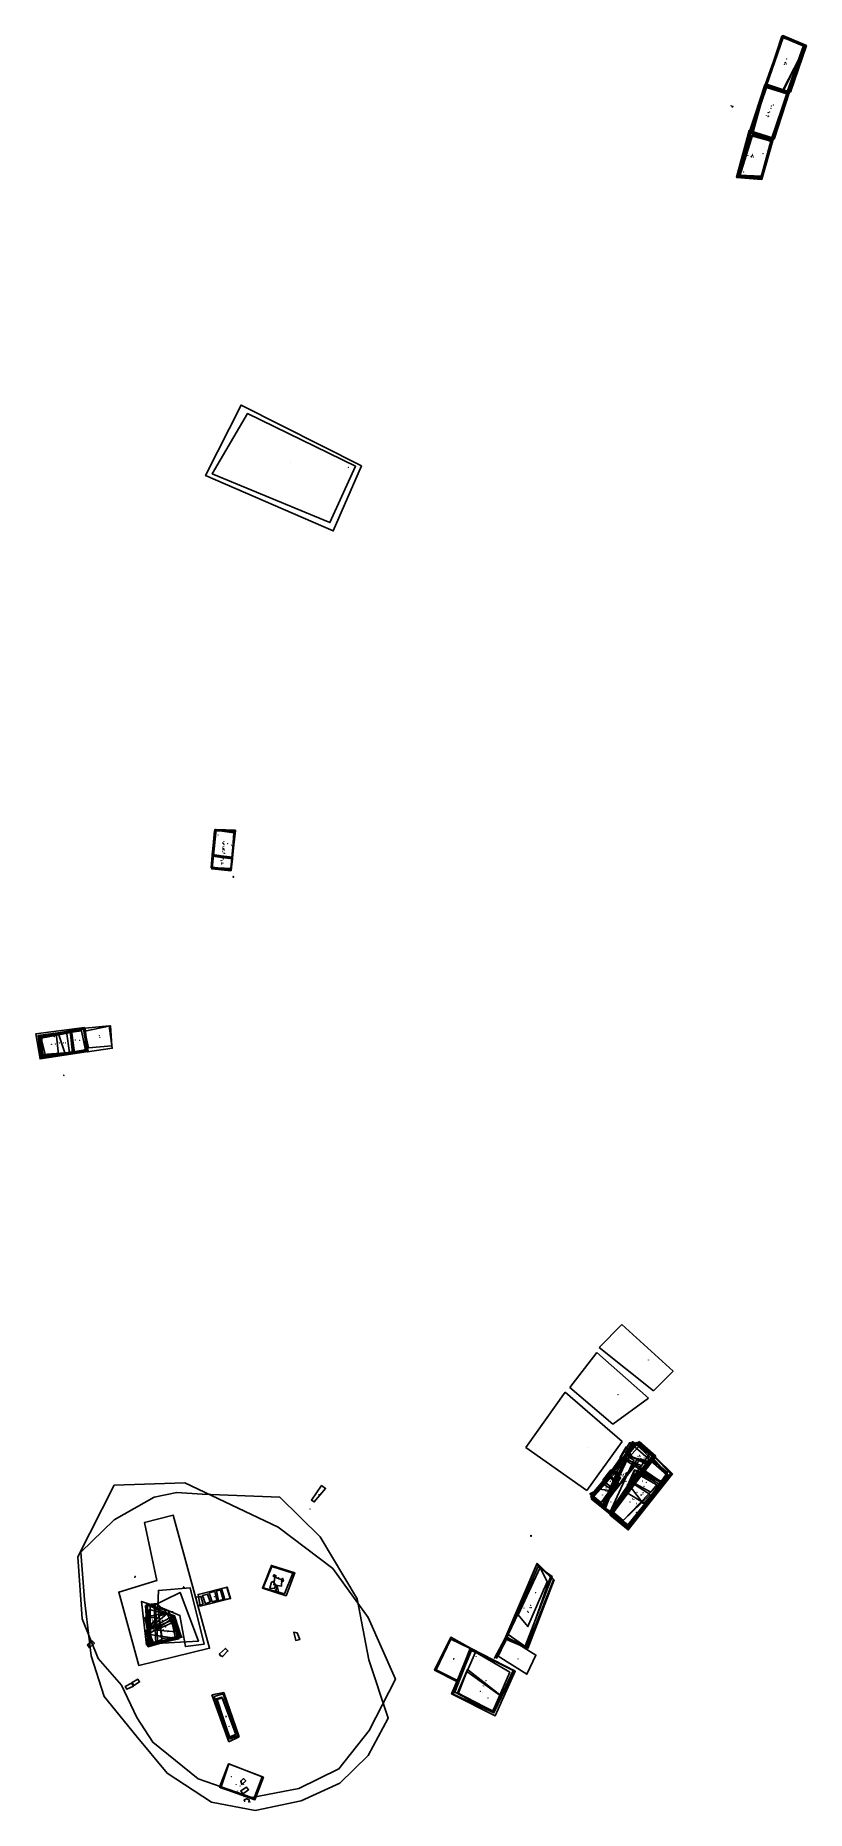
# Model space of a CAD drawing. Header units: metres. Extents: x 2344 to 2406, y 21857 to 22000.
import ezdxf

# ---------------------------------------------------------------- set-up
doc = ezdxf.new("R2010")
doc.units = ezdxf.units.M
doc.header["$MEASUREMENT"] = 0
doc.header["$PDMODE"] = 3
doc.header["$PDSIZE"] = 0.01
for name, color, linetype in [('DD Datum', 5, 'Continuous'), ('MM DATUM', 6, 'Continuous'), ('PP Datum', 4, 'Continuous'), ('PP2 DATUM', 4, 'Continuous'), ('TR DD BB 680', 5, 'Continuous'), ('TR DD BB 681', 5, 'Continuous'), ('TR DD BB 682', 5, 'Continuous'), ('TR DD BB 683', 5, 'Continuous'), ('TR DD BB 684', 5, 'Continuous'), ('TR DD BB 685', 5, 'Continuous'), ('TR DD BB 686', 5, 'Continuous'), ('TR DD BB 687', 5, 'Continuous'), ('TR DD BB 688', 5, 'Continuous'), ('TR DD BB 689', 5, 'Continuous'), ('TR DD BB 690', 5, 'Continuous'), ('TR DD BB 691', 5, 'Continuous'), ('TR DD BB 692', 5, 'Continuous'), ('TR DD BB 693', 5, 'Continuous'), ('TR DD BB 694', 5, 'Continuous'), ('TR DD BB 695', 5, 'Continuous'), ('TR DD BB 696', 5, 'Continuous'), ('TR DD BB 697', 5, 'Continuous'), ('TR DD BB 698', 5, 'Continuous'), ('TR DD BB 699', 5, 'Continuous'), ('TR DD BB 700', 5, 'Continuous'), ('TR DD BB 701', 5, 'Continuous'), ('TR DD BB 702', 5, 'Continuous'), ('TR DD BB 703', 5, 'Continuous'), ('TR DD BB 706', 5, 'Continuous'), ('TR DD DATUM', 2, 'Continuous'), ('TR DD FEAT 615 TOP', 5, 'Continuous'), ('TR DD FEAT 616', 5, 'Continuous'), ('TR DD FEATURE 617', 5, 'Continuous'), ('TR DD FIND 644', 5, 'Continuous'), ('TR DD FIND 646', 5, 'Continuous'), ('TR DD FIND 647', 5, 'Continuous'), ('TR DD FIND 648', 5, 'Continuous'), ('TR DD FIND 649', 5, 'Continuous'), ('TR DD FIND 650', 5, 'Continuous'), ('TR DD FIND 651', 5, 'Continuous'), ('TR DD FIND 652', 5, 'Continuous'), ('TR DD FIND 653', 5, 'Continuous'), ('TR DD FIND 654', 5, 'Continuous'), ('TR DD FIND 655', 5, 'Continuous'), ('TR DD FIND 656', 5, 'Continuous'), ('TR DD FIND 657', 5, 'Continuous'), ('TR DD FIND 658', 5, 'Continuous'), ('TR DD FIND 659', 5, 'Continuous'), ('TR DD FIND 660', 5, 'Continuous'), ('TR DD FIND 661', 5, 'Continuous'), ('TR DD FIND 662', 5, 'Continuous'), ('TR DD FIND 663', 5, 'Continuous'), ('TR DD FIND 664', 5, 'Continuous'), ('TR DD FIND 665', 5, 'Continuous'), ('TR DD TB 683', 5, 'Continuous'), ('TR DD TB 686', 5, 'Continuous'), ('TR DD TB 687', 5, 'Continuous'), ('TR DD TB 688', 5, 'Continuous'), ('TR DD TB 689', 5, 'Continuous'), ('TR DD TB 690', 5, 'Continuous'), ('TR DD TB 691', 5, 'Continuous'), ('TR DD TB 695', 5, 'Continuous'), ('TR DD TB 696', 5, 'Continuous'), ('TR DD TB 697', 5, 'Continuous'), ('TR DD TB 699', 5, 'Continuous'), ('TR DD TB 700', 5, 'Continuous'), ('TR DD TB 701', 5, 'Continuous'), ('TR DD TB 702', 5, 'Continuous'), ('TR DD TB 703', 5, 'Continuous'), ('TR DD TB 704', 5, 'Continuous'), ('TR DD TB 705', 5, 'Continuous'), ('TR DD TB 706', 5, 'Continuous'), ('TR EEW BB 600', 2, 'Continuous'), ('TR EEW BB 601', 2, 'Continuous'), ('TR EEW BB 602', 2, 'Continuous'), ('TR EEW BB 603', 2, 'Continuous'), ('TR EEW BB 604', 2, 'Continuous'), ('TR EEW BB 605', 2, 'Continuous'), ('TR EEW BB 606', 2, 'Continuous'), ('TR EEW BB 607', 2, 'Continuous'), ('TR EEW BB 608', 2, 'Continuous'), ('TR EEW BB 609', 2, 'Continuous'), ('TR EEW FIND 600', 2, 'Continuous'), ('TR EEW FIND 601', 2, 'Continuous'), ('TR EEW FIND 602', 2, 'Continuous'), ('TR EEW FIND 603', 2, 'Continuous'), ('TR EEW FIND 604', 2, 'Continuous'), ('TR EEW FIND 605', 2, 'Continuous'), ('TR EEW FIND 606', 2, 'Continuous'), ('TR EEW FIND 607', 2, 'Continuous'), ('TR EEW FIND 608', 2, 'Continuous'), ('TR EEW FIND 609', 2, 'Continuous'), ('TR EEW TB 600', 2, 'Continuous'), ('TR EEW TB 603', 2, 'Continuous'), ('TR EEW TB 605', 2, 'Continuous'), ('TR EEW TB 608', 2, 'Continuous'), ('TR EEW TB 609', 2, 'Continuous'), ('TR LL BB 600', 6, 'Continuous'), ('TR LL BB 601', 6, 'Continuous'), ('TR LL BB 602', 6, 'Continuous'), ('TR LL BB 603', 6, 'Continuous'), ('TR LL BB 605', 6, 'Continuous'), ('TR LL BB 606', 6, 'Continuous'), ('TR LL BB 607', 6, 'Continuous'), ('TR LL BB 608', 6, 'Continuous'), ('TR LL BB 609', 6, 'Continuous'), ('TR LL DATUM', 6, 'Continuous'), ('TR LL FIND 600', 6, 'Continuous'), ('TR LL FIND 601', 6, 'Continuous'), ('TR LL TB 605', 6, 'Continuous'), ('TR LL TB 606', 6, 'Continuous'), ('TR LL TB 608', 6, 'Continuous'), ('TR LL TB 609', 6, 'Continuous'), ('TR LL TB 611', 6, 'Continuous'), ('TR MM B TERRACE WALL', 6, 'Continuous'), ('TR MM BB 602', 6, 'Continuous'), ('TR MM BB 603', 6, 'Continuous'), ('TR MM BB 604', 6, 'Continuous'), ('TR MM BB 605', 6, 'Continuous'), ('TR MM BB 606', 6, 'Continuous'), ('TR MM BB 607', 6, 'Continuous'), ('TR MM BB 608', 6, 'Continuous'), ('TR MM BB 609', 6, 'Continuous'), ('TR MM BB 610', 6, 'Continuous'), ('TR MM BB 611', 6, 'Continuous'), ('TR MM BB 612', 6, 'Continuous'), ('TR MM BB 613', 6, 'Continuous'), ('TR MM BB 613 C', 6, 'Continuous'), ('TR MM BB 613 SE', 6, 'Continuous'), ('TR MM BB 614', 6, 'Continuous'), ('TR MM BB 615', 6, 'Continuous'), ('TR MM BB 616', 6, 'Continuous'), ('TR MM BB 617', 6, 'Continuous'), ('TR MM BB 618', 6, 'Continuous'), ('TR MM DATUM', 6, 'Continuous'), ('TR MM FIND 600', 6, 'Continuous'), ('TR MM FIND 601', 6, 'Continuous'), ('TR MM FIND 602', 6, 'Continuous'), ('TR MM FIND 603', 6, 'Continuous'), ('TR MM FIND 604', 6, 'Continuous'), ('TR MM FIND 605', 6, 'Continuous'), ('TR MM FIND 607', 6, 'Continuous'), ('TR MM FIND 612', 6, 'Continuous'), ('TR MM TB 600', 6, 'Continuous'), ('TR MM TB 601', 6, 'Continuous'), ('TR MM TB 602', 6, 'Continuous'), ('TR MM TB 607', 6, 'Continuous'), ('TR MM TB 614', 6, 'Continuous'), ('TR N BB 659', 1, 'Continuous'), ('TR N BB 662', 1, 'Continuous'), ('TR N BB 663', 1, 'Continuous'), ('TR N BB 664', 1, 'Continuous'), ('TR N BB 665', 1, 'Continuous'), ('TR N BB 666', 1, 'Continuous'), ('TR N BB 667', 1, 'Continuous'), ('TR N BB 668', 1, 'Continuous'), ('TR N BB 669', 1, 'Continuous'), ('TR N BB 670', 1, 'Continuous'), ('TR N BB 670 NE', 1, 'Continuous'), ('TR N BB 671', 1, 'Continuous'), ('TR N BB 672', 1, 'Continuous'), ('TR N BB 673', 1, 'Continuous'), ('TR N BB 674', 1, 'Continuous'), ('TR N BB 675', 1, 'Continuous'), ('TR N BB 677', 1, 'Continuous'), ('TR N DATUM', 1, 'Continuous'), ('TR N FIND 645', 1, 'Continuous'), ('TR N FIND 646', 1, 'Continuous'), ('TR N FIND 647', 1, 'Continuous'), ('TR N FIND 648', 1, 'Continuous'), ('TR N FIND 649', 1, 'Continuous'), ('TR N FIND 650', 1, 'Continuous'), ('TR N FIND 651', 1, 'Continuous'), ('TR N FIND 652', 1, 'Continuous'), ('TR N FIND 653', 1, 'Continuous'), ('TR N TB 659', 1, 'Continuous'), ('TR N TB 662', 1, 'Continuous'), ('TR N TB 668', 1, 'Continuous'), ('TR N TB 669', 1, 'Continuous'), ('TR N TB 670', 1, 'Continuous'), ('TR PP BB 658', 4, 'Continuous'), ('TR PP BB 659', 4, 'Continuous'), ('TR PP BB 662', 4, 'Continuous'), ('TR PP BB 663', 4, 'Continuous'), ('TR PP BB 664', 4, 'Continuous'), ('TR PP BB 665', 4, 'Continuous'), ('TR PP BB 666', 4, 'Continuous'), ('TR PP BB 667', 4, 'Continuous'), ('TR PP BB 668', 4, 'Continuous'), ('TR PP BB 669', 4, 'Continuous'), ('TR PP BB 670', 4, 'Continuous'), ('TR PP BB 672', 4, 'Continuous'), ('TR PP BLK 1801', 3, 'Continuous'), ('TR PP BLK 1802', 3, 'Continuous'), ('TR PP BLK 1803', 3, 'Continuous'), ('TR PP BLK 1804', 3, 'Continuous'), ('TR PP DATUM', 4, 'Continuous'), ('TR PP DATUM 2', 4, 'Continuous'), ('TR PP EOD 662', 4, 'Continuous'), ('TR PP EOD 663', 4, 'Continuous'), ('TR PP EOD 670', 4, 'Continuous'), ('TR PP EOD 672', 4, 'Continuous'), ('TR PP FEATURE 613', 4, 'Continuous'), ('TR PP FIND 612', 3, 'Continuous'), ('TR PP FIND 613', 3, 'Continuous'), ('TR PP FIND 614', 3, 'Continuous'), ('TR PP FIND 615', 3, 'Continuous'), ('TR PP FIND 616', 3, 'Continuous'), ('TR PP FIND 617', 3, 'Continuous'), ('TR PP FIND 618', 3, 'Continuous'), ('TR PP FIND 619', 3, 'Continuous'), ('TR PP FIND 620', 3, 'Continuous'), ('TR PP FIND 621', 3, 'Continuous'), ('TR PP FIND 622', 3, 'Continuous'), ('TR PP FIND 623', 3, 'Continuous'), ('TR PP FIND 625', 3, 'Continuous'), ('TR PP FIND 626', 3, 'Continuous'), ('TR PP FIND 627', 3, 'Continuous'), ('TR PP FIND 628', 3, 'Continuous'), ('TR PP FIND 629', 3, 'Continuous'), ('TR PP FIND 630', 3, 'Continuous'), ('TR PP FIND 631', 4, 'Continuous'), ('TR PP FIND 632', 4, 'Continuous'), ('TR PP FIND 633', 4, 'Continuous'), ('TR PP FIND 634', 4, 'Continuous'), ('TR PP TB 661', 4, 'Continuous'), ('TR PP TB 662', 4, 'Continuous'), ('TR PP TB 663', 4, 'Continuous'), ('TR PP TB 664', 4, 'Continuous'), ('TR PP TB 665', 4, 'Continuous'), ('TR PP TB 666', 4, 'Continuous'), ('TR PP TB 667', 4, 'Continuous'), ('TR PP TB 668', 4, 'Continuous'), ('TR PP TB 669', 4, 'Continuous'), ('TR PP TB 670', 4, 'Continuous'), ('TR PP TB 671', 4, 'Continuous'), ('TR PP TB 672', 4, 'Continuous'), ('TR PP TB 673', 4, 'Continuous'), ('TR PP TB 674', 4, 'Continuous')]:
    doc.layers.add(name, color=color, linetype=linetype)
doc.layers.get('0').off()

# ---------------------------------------------------------------- blocks, each defined once
blk = doc.blocks.new('POINTNAMEBLOCK')
blk.add_point((0, 0))
at = {"flags": 1}
for tag, p, height in [('POINT_NUMBER', (0, 0), 5), ('ELEVATION', (0, -0.02), 0.01), ('DESCRIPTION', (0, -0.04), 0.01)]:
    blk.add_attdef(tag, p, '', height=height, dxfattribs=at)

msp = doc.modelspace()

# ---------------------------------------------------------------- linework, layer by layer
at = {"layer": 'TR DD BB 680', "linetype": 'Continuous'}
for p, q in [((2391.41, 21896.07, 1182.02), (2389.6, 21894.2, 1182.04)), ((2395.55, 21892.3, 1182.1), (2391.41, 21896.07, 1182.02)), ((2389.6, 21894.2, 1182.04), (2393.98, 21890.71, 1182.27)), ((2393.98, 21890.71, 1182.27), (2395.55, 21892.3, 1182.1))]:
    msp.add_line(p, q, dxfattribs=at)
at = {"layer": 'TR DD BB 681', "linetype": 'Continuous'}
for p, q in [((2387.24, 21890.98, 1182.27), (2389.42, 21893.81, 1182.05)), ((2389.42, 21893.81, 1182.05), (2393.56, 21890.13, 1182.26)), ((2390.71, 21888.05, 1182.23), (2387.24, 21890.98, 1182.27)), ((2393.56, 21890.13, 1182.26), (2390.71, 21888.05, 1182.23))]:
    msp.add_line(p, q, dxfattribs=at)
at = {"layer": 'TR DD BB 682', "linetype": 'Continuous'}
for p, q in [((2386.87, 21890.61, 1182.25), (2383.69, 21886.16, 1182.21)), ((2391.46, 21886.64, 1182.4), (2386.87, 21890.61, 1182.25)), ((2383.69, 21886.16, 1182.21), (2388.61, 21882.71, 1182.8)), ((2388.61, 21882.71, 1182.8), (2391.46, 21886.64, 1182.4))]:
    msp.add_line(p, q, dxfattribs=at)
at = {"layer": 'TR DD BB 683', "linetype": 'Continuous'}
for p, q in [((2392.71, 21886.6, 1184.27), (2388.97, 21882.06, 1183.91)), ((2390.46, 21880.88, 1184.15), (2394.11, 21885.47, 1184.33)), ((2394.11, 21885.47, 1184.33), (2392.71, 21886.6, 1184.27)), ((2388.97, 21882.06, 1183.91), (2390.46, 21880.88, 1184.15))]:
    msp.add_line(p, q, dxfattribs=at)
at = {"layer": 'TR DD BB 684', "linetype": 'Continuous', "elevation": 1183.93}
msp.add_lwpolyline([(2389.02, 21882.04), (2392.94, 21886.43), (2394, 21885.44), (2390.48, 21880.91)], close=True, dxfattribs=at)
at = {"layer": 'TR DD BB 685', "linetype": 'Continuous', "elevation": 1183.92}
msp.add_lwpolyline([(2389, 21882.13), (2392.58, 21886.55), (2393.98, 21885.48), (2390.49, 21880.92)], close=True, dxfattribs=at)
at = {"layer": 'TR DD BB 686', "linetype": 'Continuous', "elevation": 1183.97}
msp.add_lwpolyline([(2389.82, 21881.36), (2390.5, 21880.96), (2393.57, 21885.01), (2392.92, 21885.25)], close=True, dxfattribs=at)
at = {"layer": 'TR DD BB 687', "linetype": 'Continuous', "elevation": 1183.78}
msp.add_lwpolyline([(2392.45, 21886.48), (2393.95, 21885.4), (2390.45, 21880.92), (2388.94, 21882.15)], close=True, dxfattribs=at)
at = {"layer": 'TR DD BB 688', "linetype": 'Continuous', "elevation": 1183.73}
msp.add_lwpolyline([(2389.91, 21881.35), (2389, 21882.12), (2390.45, 21883.87), (2391.13, 21883.3)], close=True, dxfattribs=at)
at = {"layer": 'TR DD BB 689', "linetype": 'Continuous', "elevation": 1183.88}
msp.add_lwpolyline([(2390.48, 21881), (2389.87, 21881.45), (2391.49, 21885.31), (2392.97, 21884.72)], close=True, dxfattribs=at)
at = {"layer": 'TR DD BB 690', "linetype": 'Continuous', "elevation": 1183.97}
msp.add_lwpolyline([(2393.98, 21885.43), (2393.26, 21884.86), (2391.72, 21885.7), (2392.27, 21886.62)], close=True, dxfattribs=at)
at = {"layer": 'TR DD BB 691', "linetype": 'Continuous', "elevation": 1184.26}
msp.add_lwpolyline([(2390.57, 21880.75), (2391.93, 21879.62), (2395.41, 21884.01), (2394.11, 21885.35)], close=True, dxfattribs=at)
at = {"layer": 'TR DD BB 692', "linetype": 'Continuous', "elevation": 1184.11}
msp.add_lwpolyline([(2391.92, 21879.68), (2390.63, 21880.77), (2394.07, 21885.36), (2395.35, 21884.06)], close=True, dxfattribs=at)
at = {"layer": 'TR DD BB 693', "linetype": 'Continuous', "elevation": 1183.52}
msp.add_lwpolyline([(2389.9, 21881.43), (2388.98, 21882.22), (2390.37, 21883.81), (2391.1, 21883.25)], close=True, dxfattribs=at)
at = {"layer": 'TR DD BB 694', "linetype": 'Continuous', "elevation": 1183.78}
msp.add_lwpolyline([(2391.89, 21879.77), (2390.52, 21880.93), (2393.9, 21885.33), (2395.01, 21883.96)], close=True, dxfattribs=at)
at = {"layer": 'TR DD BB 695', "linetype": 'Continuous', "elevation": 1183.85}
msp.add_lwpolyline([(2393.14, 21881.64), (2392.13, 21883), (2392.45, 21884.34), (2394.58, 21883.12)], close=True, dxfattribs=at)
at = {"layer": 'TR DD BB 696', "linetype": 'Continuous', "elevation": 1183.46}
msp.add_lwpolyline([(2389.91, 21881.44), (2388.97, 21882.28), (2391.48, 21885.27), (2391.79, 21885.12)], close=True, dxfattribs=at)
at = {"layer": 'TR DD BB 697', "linetype": 'Continuous', "elevation": 1183.71}
msp.add_lwpolyline([(2391.9, 21879.91), (2390.53, 21880.91), (2393.62, 21885.64), (2395.15, 21883.97)], close=True, dxfattribs=at)
at = {"layer": 'TR DD BB 698', "linetype": 'Continuous', "elevation": 1183.24}
msp.add_lwpolyline([(2389.94, 21881.51), (2389.03, 21882.37), (2391.41, 21885.28), (2391.64, 21885.08)], close=True, dxfattribs=at)
at = {"layer": 'TR DD BB 699', "linetype": 'Continuous', "elevation": 1183.38}
msp.add_lwpolyline([(2394.56, 21883.32), (2395.03, 21883.95), (2392.06, 21886.55), (2391.34, 21885.37)], close=True, dxfattribs=at)
at = {"layer": 'TR DD BB 700', "linetype": 'Continuous', "elevation": 1183.27}
msp.add_lwpolyline([(2391.52, 21880.28), (2390.64, 21880.98), (2392.76, 21884.01), (2394.27, 21883.13)], close=True, dxfattribs=at)
at = {"layer": 'TR DD BB 701', "linetype": 'Continuous', "elevation": 1183.24}
msp.add_lwpolyline([(2389.93, 21881.48), (2388.96, 21882.33), (2390.6, 21884.18), (2391.25, 21883.86)], close=True, dxfattribs=at)
at = {"layer": 'TR DD BB 702', "linetype": 'Continuous', "elevation": 1182.89}
msp.add_lwpolyline([(2391.29, 21884), (2390.65, 21884.36), (2391.28, 21885.26), (2391.45, 21884.88)], close=True, dxfattribs=at)
at = {"layer": 'TR DD BB 703', "linetype": 'Continuous', "elevation": 1182.97}
msp.add_lwpolyline([(2390.74, 21882.8), (2389.9, 21883.53), (2390.54, 21884.36), (2391.22, 21883.9)], close=True, dxfattribs=at)
at = {"layer": 'TR DD BB 706', "linetype": 'Continuous', "elevation": 1182.86}
msp.add_lwpolyline([(2391.27, 21885.33), (2391.76, 21885.24), (2392.21, 21885.39), (2391.78, 21886.2)], close=True, dxfattribs=at)
at = {"layer": 'TR DD FEAT 615 TOP', "linetype": 'Continuous', "elevation": 1183.87}
msp.add_lwpolyline([(2390.46, 21880.93), (2390.01, 21881.27), (2391.96, 21885.41), (2392.4, 21885.15)], close=True, dxfattribs=at)
at = {"layer": 'TR DD FEAT 616', "linetype": 'Continuous', "elevation": 1183.35}
msp.add_lwpolyline([(2389.92, 21881.78), (2390.02, 21881.64), (2390.73, 21882.7), (2390.57, 21882.81)], close=True, dxfattribs=at)
at = {"layer": 'TR DD FEATURE 617', "linetype": 'Continuous', "elevation": 1183.22}
msp.add_lwpolyline([(2389.76, 21881.72), (2388.85, 21882.43), (2389.57, 21882.81), (2390.06, 21882.74), (2390.47, 21882.7)], close=True, dxfattribs=at)
at = {"layer": 'TR DD TB 683', "linetype": 'Continuous'}
for p, q in [((2388.96, 21882.04, 1183.94), (2392.82, 21886.64, 1184.31)), ((2394.15, 21885.46, 1184.36), (2390.49, 21880.8, 1184.25)), ((2392.82, 21886.64, 1184.31), (2394.15, 21885.46, 1184.36)), ((2390.49, 21880.8, 1184.25), (2388.96, 21882.04, 1183.94))]:
    msp.add_line(p, q, dxfattribs=at)
at = {"layer": 'TR DD TB 686', "linetype": 'Continuous', "elevation": 1184.05}
msp.add_lwpolyline([(2390.48, 21880.91), (2389.9, 21881.34), (2392.72, 21885.28), (2393.52, 21884.95)], close=True, dxfattribs=at)
at = {"layer": 'TR DD TB 687', "linetype": 'Continuous', "elevation": 1184.08}
msp.add_lwpolyline([(2392.7, 21886.51), (2393.94, 21885.45), (2390.49, 21880.96), (2388.99, 21882.14)], close=True, dxfattribs=at)
at = {"layer": 'TR DD TB 688', "linetype": 'Continuous', "elevation": 1183.78}
msp.add_lwpolyline([(2390.97, 21883.48), (2390.62, 21883.81), (2388.94, 21882.15), (2390.09, 21881.23)], close=True, dxfattribs=at)
at = {"layer": 'TR DD TB 689', "linetype": 'Continuous', "elevation": 1183.88}
msp.add_lwpolyline([(2390.45, 21880.92), (2390.06, 21881.22), (2391.79, 21885.54), (2393.41, 21884.93)], close=True, dxfattribs=at)
at = {"layer": 'TR DD TB 690', "linetype": 'Continuous', "elevation": 1183.87}
msp.add_lwpolyline([(2393.51, 21884.96), (2393.63, 21885.66), (2392.44, 21886.47), (2391.84, 21885.55)], close=True, dxfattribs=at)
at = {"layer": 'TR DD TB 691', "linetype": 'Continuous', "elevation": 1184.66}
msp.add_lwpolyline([(2391.94, 21879.53), (2390.47, 21880.75), (2394.13, 21885.38), (2395.5, 21884.03)], close=True, dxfattribs=at)
at = {"layer": 'TR DD TB 695', "linetype": 'Continuous', "elevation": 1183.85}
msp.add_lwpolyline([(2393.36, 21881.61), (2391.66, 21882.63), (2392.45, 21884.36), (2394.6, 21883.45)], close=True, dxfattribs=at)
at = {"layer": 'TR DD TB 696', "linetype": 'Continuous', "elevation": 1183.54}
msp.add_lwpolyline([(2389.92, 21881.44), (2388.93, 21882.3), (2391.48, 21885.32), (2391.85, 21885.16)], close=True, dxfattribs=at)
at = {"layer": 'TR DD TB 697', "linetype": 'Continuous', "elevation": 1183.84}
msp.add_lwpolyline([(2392, 21879.81), (2390.59, 21880.92), (2393.79, 21885.21), (2395.1, 21884.15)], close=True, dxfattribs=at)
at = {"layer": 'TR DD TB 699', "linetype": 'Continuous', "elevation": 1183.54}
msp.add_lwpolyline([(2395.11, 21884.04), (2392.38, 21886.59), (2391.57, 21885.43), (2394.67, 21883.34)], close=True, dxfattribs=at)
at = {"layer": 'TR DD TB 700', "linetype": 'Continuous', "elevation": 1183.5}
msp.add_lwpolyline([(2394.67, 21883.33), (2391.91, 21879.93), (2390.59, 21880.96), (2392.73, 21884.09)], close=True, dxfattribs=at)
at = {"layer": 'TR DD TB 701', "linetype": 'Continuous', "elevation": 1183.25}
msp.add_lwpolyline([(2389.94, 21881.51), (2389.03, 21882.37), (2390.61, 21884.22), (2391.32, 21883.72)], close=True, dxfattribs=at)
at = {"layer": 'TR DD TB 702', "linetype": 'Continuous', "elevation": 1183.24}
msp.add_lwpolyline([(2391.22, 21883.82), (2390.57, 21884.18), (2391.38, 21885.26), (2391.63, 21885.06)], close=True, dxfattribs=at)
at = {"layer": 'TR DD TB 703', "linetype": 'Continuous', "elevation": 1183.22}
msp.add_lwpolyline([(2390.79, 21882.68), (2389.86, 21883.27), (2390.61, 21884.18), (2391.23, 21883.85)], close=True, dxfattribs=at)
at = {"layer": 'TR DD TB 704', "linetype": 'Continuous', "elevation": 1183.41}
msp.add_lwpolyline([(2394.25, 21883.15), (2392.76, 21883.99), (2392.17, 21883.41), (2393.75, 21882.56)], close=True, dxfattribs=at)
at = {"layer": 'TR DD TB 705', "linetype": 'Continuous', "elevation": 1183.26}
msp.add_lwpolyline([(2391.53, 21880.27), (2390.67, 21881), (2392.15, 21883.38), (2393.7, 21882.37)], close=True, dxfattribs=at)
at = {"layer": 'TR DD TB 706', "linetype": 'Continuous', "elevation": 1183.01}
msp.add_lwpolyline([(2391.75, 21885.24), (2391.34, 21885.36), (2391.76, 21886.19), (2392.27, 21885.36)], close=True, dxfattribs=at)
at = {"layer": 'TR EEW BB 600', "color": 2, "linetype": 'Continuous'}
for p, q in [((2382.06, 21870.85, 1183.85), (2384.58, 21876.74, 1183.21)), ((2385.92, 21875.52, 1183.36), (2383.77, 21870.08, 1183.89)), ((2384.58, 21876.74, 1183.21), (2385.92, 21875.52, 1183.36)), ((2383.77, 21870.08, 1183.89), (2382.06, 21870.85, 1183.85))]:
    msp.add_line(p, q, dxfattribs=at)
at = {"layer": 'TR EEW BB 601', "linetype": 'Continuous', "elevation": 1183.06}
msp.add_lwpolyline([(2383.65, 21870.17), (2382.18, 21870.86), (2384.69, 21876.58), (2385.82, 21875.77)], close=True, dxfattribs=at)
at = {"layer": 'TR EEW BB 602', "linetype": 'Continuous', "elevation": 1182.76}
msp.add_lwpolyline([(2385.68, 21875.74), (2383.71, 21870.12), (2382.27, 21871.11), (2384.86, 21876.5)], close=True, dxfattribs=at)
at = {"layer": 'TR EEW BB 603', "linetype": 'Continuous', "elevation": 1184.08}
msp.add_lwpolyline([(2381.33, 21869.2), (2382.08, 21870.61)], dxfattribs=at)
at = {"layer": 'TR EEW BB 604', "linetype": 'Continuous', "elevation": 1183.06}
msp.add_lwpolyline([(2382.2, 21870.89), (2384.51, 21869.45), (2383.78, 21867.91), (2381.46, 21869.37)], close=True, dxfattribs=at)
at = {"layer": 'TR EEW BB 605', "linetype": 'Continuous', "elevation": 1184.23}
msp.add_lwpolyline([(2381.13, 21864.79), (2377.84, 21866.3), (2379.33, 21869.81), (2382.76, 21868.21)], close=True, dxfattribs=at)
at = {"layer": 'TR EEW BB 606', "linetype": 'Continuous', "elevation": 1183.66}
msp.add_lwpolyline([(2381.1, 21864.83), (2377.98, 21866.46), (2379.32, 21869.9), (2382.67, 21868.21)], close=True, dxfattribs=at)
at = {"layer": 'TR EEW BB 607', "linetype": 'Continuous', "elevation": 1182.87}
msp.add_lwpolyline([(2381.05, 21864.94), (2378.19, 21866.39), (2379.65, 21869.68), (2382.4, 21868.07)], close=True, dxfattribs=at)
at = {"layer": 'TR EEW BB 608', "linetype": 'Continuous', "elevation": 1182.72}
msp.add_lwpolyline([(2381.02, 21864.97), (2378.26, 21866.34), (2378.95, 21868.13), (2381.73, 21866.12)], close=True, dxfattribs=at)
at = {"layer": 'TR EEW BB 609', "linetype": 'Continuous', "elevation": 1184.14}
msp.add_lwpolyline([(2378.21, 21867.4), (2376.48, 21868.27), (2377.67, 21870.73), (2379.23, 21869.99)], close=True, dxfattribs=at)
at = {"layer": 'TR EEW TB 600', "color": 2, "linetype": 'Continuous'}
msp.add_line((2383.85, 21869.99, 1183.95), (2385.99, 21875.52, 1183.32), dxfattribs=at)
at = {"layer": 'TR EEW TB 603', "linetype": 'Continuous', "elevation": 1184.19}
msp.add_lwpolyline([(2381.18, 21869.19), (2382, 21870.77)], dxfattribs=at)
at = {"layer": 'TR EEW TB 605', "linetype": 'Continuous'}
for points, elevation in [([(2383.87, 21871.74), (2383.09, 21872.69), (2384.84, 21876.51), (2385.41, 21875.36)], 1182.32), ([(2381.24, 21864.57), (2377.73, 21866.32), (2379.31, 21869.98), (2382.85, 21868.15)], 1184.8)]:
    msp.add_lwpolyline(points, close=True, dxfattribs=dict(at, elevation=elevation))
at = {"layer": 'TR EEW TB 608', "linetype": 'Continuous', "elevation": 1182.87}
msp.add_lwpolyline([(2381.04, 21864.93), (2378.2, 21866.4), (2379.01, 21868.3), (2381.72, 21866.17)], close=True, dxfattribs=at)
at = {"layer": 'TR EEW TB 609', "linetype": 'Continuous', "elevation": 1184.47}
msp.add_lwpolyline([(2378.14, 21867.33), (2376.36, 21868.23), (2377.65, 21870.88), (2379.25, 21870.01)], close=True, dxfattribs=at)
at = {"layer": 'TR LL BB 600', "linetype": 'Continuous', "elevation": 1181.4}
msp.add_lwpolyline([(2348.48, 21918.04), (2344.61, 21917.44), (2344.26, 21919.45), (2348.18, 21919.95)], close=True, dxfattribs=at)
at = {"layer": 'TR LL BB 601', "linetype": 'Continuous', "elevation": 1181.58}
msp.add_lwpolyline([(2344.67, 21917.54), (2344.47, 21919.33), (2348.18, 21919.84), (2348.36, 21918.12)], close=True, dxfattribs=at)
at = {"layer": 'TR LL BB 602', "linetype": 'Continuous', "elevation": 1181.58}
msp.add_lwpolyline([(2344.68, 21917.54), (2348.32, 21918.1), (2348.18, 21919.86), (2344.51, 21919.3)], close=True, dxfattribs=at)
at = {"layer": 'TR LL BB 603', "linetype": 'Continuous', "elevation": 1181.57}
msp.add_lwpolyline([(2344.67, 21917.55), (2348.38, 21918.2), (2348.12, 21919.85), (2344.5, 21919.26)], close=True, dxfattribs=at)
at = {"layer": 'TR LL BB 605', "linetype": 'Continuous', "elevation": 1181.07}
msp.add_lwpolyline([(2347.21, 21917.91), (2344.84, 21917.65), (2344.53, 21919.25), (2347.03, 21919.69)], close=True, dxfattribs=at)
at = {"layer": 'TR LL BB 606', "linetype": 'Continuous', "elevation": 1181.04}
msp.add_lwpolyline([(2346.99, 21917.93), (2346.74, 21919.63), (2347.95, 21919.7), (2348.28, 21918.16)], close=True, dxfattribs=at)
at = {"layer": 'TR LL BB 607', "linetype": 'Continuous', "elevation": 1181.03}
msp.add_lwpolyline([(2347.25, 21918.01), (2345.06, 21917.72), (2344.69, 21919.11), (2347.09, 21919.57)], close=True, dxfattribs=at)
at = {"layer": 'TR LL BB 608', "linetype": 'Continuous', "elevation": 1180.96}
msp.add_lwpolyline([(2344.83, 21917.8), (2344.72, 21919.26), (2346.1, 21919.46), (2346.6, 21917.92)], close=True, dxfattribs=at)
at = {"layer": 'TR LL BB 609', "linetype": 'Continuous', "elevation": 1181.05}
msp.add_lwpolyline([(2348.51, 21918.32), (2348.21, 21919.68), (2350.27, 21920.1), (2350.39, 21918.5)], close=True, dxfattribs=at)
at = {"layer": 'TR LL TB 605', "linetype": 'Continuous', "elevation": 1181.11}
msp.add_lwpolyline([(2344.82, 21917.64), (2347.32, 21917.94), (2347.12, 21919.72), (2344.51, 21919.25)], close=True, dxfattribs=at)
at = {"layer": 'TR LL TB 606', "linetype": 'Continuous', "elevation": 1181.13}
msp.add_lwpolyline([(2347.37, 21917.93), (2347.14, 21919.71), (2348.13, 21919.83), (2348.38, 21918.22)], close=True, dxfattribs=at)
at = {"layer": 'TR LL TB 608', "linetype": 'Continuous', "elevation": 1181.03}
msp.add_lwpolyline([(2344.84, 21917.63), (2344.55, 21919.23), (2347.95, 21919.7), (2348.28, 21918.14)], close=True, dxfattribs=at)
at = {"layer": 'TR LL TB 609', "linetype": 'Continuous', "elevation": 1181.39}
msp.add_lwpolyline([(2348.44, 21918), (2348.24, 21919.92), (2350.18, 21920.09), (2350.42, 21918.29)], close=True, dxfattribs=at)
at = {"layer": 'TR LL TB 611', "linetype": 'Continuous', "elevation": 1180.97}
msp.add_lwpolyline([(2346.1, 21917.8), (2344.87, 21917.8), (2344.6, 21919.12), (2345.9, 21919.51)], close=True, dxfattribs=at)
at = {"layer": 'TR MM B TERRACE WALL', "linetype": 'Continuous', "elevation": 1169.23}
msp.add_lwpolyline([(2400.86, 21988.44), (2402.68, 21988.37)], dxfattribs=at)
at = {"layer": 'TR MM BB 602', "linetype": 'Continuous', "elevation": 1168.92}
msp.add_lwpolyline([(2401.78, 21991.97), (2403.52, 21991.38), (2402.61, 21988.38), (2400.83, 21988.46)], close=True, dxfattribs=at)
at = {"layer": 'TR MM BB 603', "linetype": 'Continuous', "elevation": 1168.79}
msp.add_lwpolyline([(2403.53, 21991.43), (2401.75, 21992), (2400.85, 21988.57), (2402.65, 21988.49)], close=True, dxfattribs=at)
at = {"layer": 'TR MM BB 604', "linetype": 'Continuous', "elevation": 1168.59}
msp.add_lwpolyline([(2403.44, 21991.31), (2401.76, 21991.76), (2400.93, 21988.54), (2402.64, 21988.4)], close=True, dxfattribs=at)
at = {"layer": 'TR MM BB 605', "linetype": 'Continuous', "elevation": 1168.57}
msp.add_lwpolyline([(2400.93, 21988.54), (2402.63, 21988.43), (2403.41, 21991.3), (2401.79, 21991.79)], close=True, dxfattribs=at)
at = {"layer": 'TR MM BB 606', "linetype": 'Continuous', "elevation": 1168.71}
msp.add_lwpolyline([(2402.65, 21988.38), (2403.4, 21991.28), (2401.96, 21991.86), (2400.93, 21988.51)], close=True, dxfattribs=at)
at = {"layer": 'TR MM BB 607', "linetype": 'Continuous', "elevation": 1168.84}
msp.add_lwpolyline([(2403.52, 21991.48), (2401.73, 21992.12), (2402.94, 21995.84), (2404.92, 21995.25)], close=True, dxfattribs=at)
at = {"layer": 'TR MM BB 608', "linetype": 'Continuous', "elevation": 1168.88}
msp.add_lwpolyline([(2403.53, 21991.48), (2401.74, 21992.07), (2402.96, 21995.81), (2404.85, 21995.23)], close=True, dxfattribs=at)
at = {"layer": 'TR MM BB 609', "linetype": 'Continuous', "elevation": 1168.78}
msp.add_lwpolyline([(2401.81, 21992.06), (2403.49, 21991.46), (2404.81, 21995.23), (2402.99, 21995.79)], close=True, dxfattribs=at)
at = {"layer": 'TR MM BB 610', "linetype": 'Continuous', "elevation": 1168.54}
msp.add_lwpolyline([(2403.01, 21995.74), (2404.79, 21995.17), (2403.57, 21991.57), (2401.97, 21991.96)], close=True, dxfattribs=at)
at = {"layer": 'TR MM BB 611', "linetype": 'Continuous', "elevation": 1168.42}
msp.add_lwpolyline([(2403.5, 21991.55), (2401.84, 21992.07), (2403.03, 21995.72), (2404.78, 21995.19)], close=True, dxfattribs=at)
at = {"layer": 'TR MM BB 612', "linetype": 'Continuous', "elevation": 1168.42}
msp.add_lwpolyline([(2403.5, 21991.57), (2401.86, 21992.08), (2403.06, 21995.63), (2404.7, 21995.11)], close=True, dxfattribs=at)
at = {"layer": 'TR MM BB 613', "linetype": 'Continuous', "elevation": 1168.39}
msp.add_lwpolyline([(2401.85, 21992.08), (2403.52, 21991.55), (2404.69, 21995.15), (2403.07, 21995.63)], close=True, dxfattribs=at)
at = {"layer": 'TR MM BB 614', "linetype": 'Continuous', "elevation": 1169.13}
msp.add_lwpolyline([(2402.98, 21995.88), (2404.9, 21995.28), (2406.22, 21998.97), (2404.37, 21999.79)], close=True, dxfattribs=at)
at = {"layer": 'TR MM BB 615', "linetype": 'Continuous', "elevation": 1168.97}
msp.add_lwpolyline([(2404.39, 21995.4), (2403, 21995.83), (2404.39, 21999.71), (2406.19, 21998.96)], close=True, dxfattribs=at)
at = {"layer": 'TR MM BB 616', "linetype": 'Continuous', "elevation": 1168.82}
msp.add_lwpolyline([(2404.43, 21995.39), (2403.01, 21995.82), (2404.3, 21999.76), (2406.17, 21998.96)], close=True, dxfattribs=at)
at = {"layer": 'TR MM BB 617', "linetype": 'Continuous', "elevation": 1168.64}
msp.add_lwpolyline([(2404.73, 21995.28), (2402.97, 21995.84), (2404.3, 21999.66), (2406.04, 21999)], close=True, dxfattribs=at)
at = {"layer": 'TR MM BB 618', "linetype": 'Continuous', "elevation": 1168.53}
msp.add_lwpolyline([(2403.05, 21995.78), (2404.81, 21995.24), (2406.12, 21998.92), (2404.4, 21999.64)], close=True, dxfattribs=at)
at = {"layer": 'TR MM TB 600', "linetype": 'Continuous', "elevation": 1169.41}
msp.add_lwpolyline([(2401.67, 21992.17), (2403.63, 21991.53), (2402.68, 21988.24), (2400.66, 21988.41)], close=True, dxfattribs=at)
at = {"layer": 'TR MM TB 601', "linetype": 'Continuous', "elevation": 1169.37}
msp.add_lwpolyline([(2401.67, 21992.14), (2403.63, 21991.53), (2402.67, 21988.22), (2400.66, 21988.39)], close=True, dxfattribs=at)
at = {"layer": 'TR MM TB 602', "linetype": 'Continuous', "elevation": 1169.19}
msp.add_lwpolyline([(2401.71, 21992.09), (2403.59, 21991.48), (2402.67, 21988.36), (2400.72, 21988.49)], close=True, dxfattribs=at)
at = {"layer": 'TR MM TB 607', "linetype": 'Continuous', "elevation": 1169.34}
msp.add_lwpolyline([(2403.67, 21991.47), (2401.71, 21992.16), (2402.96, 21995.87), (2404.92, 21995.26)], close=True, dxfattribs=at)
at = {"layer": 'TR MM TB 614', "linetype": 'Continuous', "elevation": 1169.13}
msp.add_lwpolyline([(2404.99, 21995.25), (2402.97, 21995.92), (2404.37, 21999.8), (2406.27, 21998.99)], close=True, dxfattribs=at)
at = {"layer": 'TR N BB 659', "linetype": 'Continuous'}
for p, q in [((2358.43, 21932.76, 1175.98), (2358.72, 21935.89, 1175.41)), ((2358.72, 21935.89, 1175.41), (2360.31, 21935.78, 1175.41)), ((2360.31, 21935.78, 1175.41), (2359.96, 21932.66, 1175.93)), ((2359.96, 21932.66, 1175.93), (2358.43, 21932.76, 1175.98))]:
    msp.add_line(p, q, dxfattribs=at)
at = {"layer": 'TR N BB 662', "linetype": 'Continuous', "elevation": 1175.35}
msp.add_lwpolyline([(2360.31, 21935.78), (2358.73, 21935.9), (2358.42, 21932.73), (2360, 21932.61)], close=True, dxfattribs=at)
at = {"layer": 'TR N BB 663', "linetype": 'Continuous', "elevation": 1175.89}
msp.add_lwpolyline([(2359.96, 21932.62), (2358.47, 21932.8), (2358.79, 21935.89), (2360.33, 21935.84)], close=True, dxfattribs=at)
at = {"layer": 'TR N BB 664', "linetype": 'Continuous', "elevation": 1175.8}
msp.add_lwpolyline([(2359.96, 21932.67), (2358.37, 21932.83), (2358.66, 21935.8), (2360.29, 21935.78)], close=True, dxfattribs=at)
at = {"layer": 'TR N BB 665', "linetype": 'Continuous', "elevation": 1175.77}
msp.add_lwpolyline([(2359.97, 21932.67), (2358.38, 21932.82), (2358.67, 21935.88), (2360.29, 21935.82)], close=True, dxfattribs=at)
at = {"layer": 'TR N BB 666', "linetype": 'Continuous', "elevation": 1175.75}
msp.add_lwpolyline([(2359.96, 21932.7), (2358.41, 21932.86), (2358.71, 21935.86), (2360.27, 21935.77)], close=True, dxfattribs=at)
at = {"layer": 'TR N BB 667', "linetype": 'Continuous', "elevation": 1175.7}
msp.add_lwpolyline([(2359.97, 21932.75), (2358.41, 21932.84), (2358.67, 21935.79), (2360.27, 21935.74)], close=True, dxfattribs=at)
at = {"layer": 'TR N BB 668', "linetype": 'Continuous', "elevation": 1175.72}
msp.add_lwpolyline([(2359.99, 21932.65), (2358.4, 21932.82), (2358.46, 21933.75), (2360.09, 21933.55)], close=True, dxfattribs=at)
at = {"layer": 'TR N BB 669', "linetype": 'Continuous', "elevation": 1175.46}
msp.add_lwpolyline([(2360.05, 21933.62), (2358.46, 21933.81), (2358.74, 21935.89), (2360.24, 21935.64)], close=True, dxfattribs=at)
at = {"layer": 'TR N BB 670', "linetype": 'Continuous', "elevation": 1172.35}
msp.add_lwpolyline([(2367.94, 21960.61), (2358.46, 21964.53), (2361.29, 21969.37), (2369.99, 21965.13)], close=True, dxfattribs=at)
at = {"layer": 'TR N BB 671', "linetype": 'Continuous', "elevation": 1175.41}
msp.add_lwpolyline([(2360.1, 21933.66), (2358.48, 21933.84), (2358.69, 21935.87), (2360.28, 21935.68)], close=True, dxfattribs=at)
at = {"layer": 'TR N BB 672', "linetype": 'Continuous', "elevation": 1175.62}
msp.add_lwpolyline([(2359.98, 21932.68), (2358.42, 21932.81), (2358.49, 21933.78), (2360.1, 21933.54)], close=True, dxfattribs=at)
at = {"layer": 'TR N BB 673', "linetype": 'Continuous', "elevation": 1175.39}
msp.add_lwpolyline([(2360.1, 21933.61), (2358.51, 21933.84), (2358.7, 21935.85), (2360.29, 21935.64)], close=True, dxfattribs=at)
at = {"layer": 'TR N BB 674', "linetype": 'Continuous', "elevation": 1175.56}
msp.add_lwpolyline([(2359.99, 21932.76), (2358.38, 21932.84), (2358.46, 21933.8), (2360.06, 21933.59)], close=True, dxfattribs=at)
at = {"layer": 'TR N BB 675', "linetype": 'Continuous', "elevation": 1175.35}
msp.add_lwpolyline([(2360.07, 21933.65), (2358.48, 21933.89), (2358.71, 21935.85), (2360.21, 21935.63)], close=True, dxfattribs=at)
at = {"layer": 'TR N BB 677', "linetype": 'Continuous', "elevation": 1175.3}
msp.add_lwpolyline([(2360.09, 21933.66), (2358.45, 21933.85), (2358.68, 21935.84), (2360.26, 21935.64)], close=True, dxfattribs=at)
at = {"layer": 'TR N TB 659', "linetype": 'Continuous'}
for p, q in [((2358.69, 21935.84, 1175.49), (2358.47, 21932.75, 1176.02)), ((2360.26, 21935.75, 1175.49), (2358.69, 21935.84, 1175.49)), ((2359.97, 21932.72, 1175.95), (2360.26, 21935.75, 1175.49)), ((2358.47, 21932.75, 1176.02), (2359.97, 21932.72, 1175.95))]:
    msp.add_line(p, q, dxfattribs=at)
at = {"layer": 'TR N TB 662', "linetype": 'Continuous', "elevation": 1175.95}
msp.add_lwpolyline([(2359.97, 21932.58), (2360.33, 21935.81), (2358.74, 21935.88), (2358.45, 21932.74)], close=True, dxfattribs=at)
at = {"layer": 'TR N TB 668', "linetype": 'Continuous', "elevation": 1175.73}
msp.add_lwpolyline([(2359.98, 21932.69), (2358.41, 21932.83), (2358.49, 21933.83), (2360.1, 21933.59)], close=True, dxfattribs=at)
at = {"layer": 'TR N TB 669', "linetype": 'Continuous', "elevation": 1175.5}
msp.add_lwpolyline([(2360.1, 21933.63), (2358.47, 21933.84), (2358.71, 21935.89), (2360.3, 21935.74)], close=True, dxfattribs=at)
at = {"layer": 'TR N TB 670', "linetype": 'Continuous', "elevation": 1173.36}
msp.add_lwpolyline([(2368.2, 21959.94), (2357.93, 21964.38), (2360.78, 21970.05), (2370.47, 21965.16)], close=True, dxfattribs=at)
at = {"layer": 'TR PP BB 658', "linetype": 'Continuous', "elevation": 1183}
msp.add_lwpolyline([(2357.82, 21870.34), (2356.31, 21870.13), (2355.86, 21872.65), (2354.09, 21873.4), (2354.13, 21874.66), (2356.7, 21874.86)], close=True, dxfattribs=at)
at = {"layer": 'TR PP BB 659', "linetype": 'Continuous', "elevation": 1182.55}
msp.add_lwpolyline([(2355.96, 21870.94), (2354.43, 21870.78), (2354.12, 21873.09), (2355.43, 21872.62)], close=True, dxfattribs=at)
at = {"layer": 'TR PP BB 662', "linetype": 'Continuous', "elevation": 1185.29}
msp.add_lwpolyline([(2359.89, 21862.83), (2360.37, 21863.06), (2359.23, 21866.07), (2358.82, 21865.93)], close=True, dxfattribs=at)
at = {"layer": 'TR PP BB 663', "linetype": 'Continuous', "elevation": 1182.64}
msp.add_lwpolyline([(2353.26, 21873.52), (2354.03, 21873.59), (2354.42, 21870.7), (2353.37, 21870.25)], close=True, dxfattribs=at)
at = {"layer": 'TR PP BB 664', "linetype": 'Continuous', "elevation": 1182.76}
msp.add_lwpolyline([(2353.3, 21870.15), (2355.86, 21870.99), (2355.3, 21872.61), (2353.19, 21873.5)], close=True, dxfattribs=at)
at = {"layer": 'TR PP BB 665', "linetype": 'Continuous', "elevation": 1183.33}
msp.add_lwpolyline([(2368.17, 21876.42), (2371.02, 21872.48), (2373.2, 21867.5), (2371.09, 21863.39), (2368.66, 21860.3), (2365.43, 21858.7), (2361.66, 21858), (2357.33, 21859.5), (2353.68, 21862.45), (2352.39, 21864.44), (2351.17, 21867.04), (2349.29, 21869.18), (2347.99, 21872.38), (2347.65, 21877.35), (2350.58, 21883.12), (2356.26, 21883.32), (2363.78, 21879.75)], close=True, dxfattribs=at)
at = {"layer": 'TR PP BB 666', "linetype": 'Continuous', "elevation": 1186.09}
msp.add_lwpolyline([(2361.8, 21857.87), (2359.16, 21858.77), (2359.81, 21860.71), (2362.47, 21859.65)], close=True, dxfattribs=at)
at = {"layer": 'TR PP BB 667', "linetype": 'Continuous', "elevation": 1183.57}
msp.add_lwpolyline([(2364.28, 21874.37), (2362.55, 21874.86), (2363.25, 21876.58), (2364.96, 21876.04)], close=True, dxfattribs=at)
at = {"layer": 'TR PP BB 668', "linetype": 'Continuous', "elevation": 1182.46}
msp.add_lwpolyline([(2355.88, 21874.49), (2357.35, 21870.56), (2353.49, 21870.35), (2353.47, 21873.31)], close=True, dxfattribs=at)
at = {"layer": 'TR PP BB 669', "linetype": 'Continuous'}
for points, elevation in [([(2357.54, 21874.17), (2357.73, 21873.55), (2357.3, 21873.43), (2357.15, 21874.1)], 1182.76), ([(2358.08, 21874.36), (2358.3, 21873.74), (2357.92, 21873.58), (2357.67, 21874.25)], 1183.03), ([(2358.68, 21874.57), (2358.84, 21873.84), (2358.46, 21873.74), (2358.22, 21874.46)], 1183.31), ([(2359.12, 21874.68), (2359.34, 21873.92), (2358.96, 21873.82), (2358.8, 21874.61)], 1183.62), ([(2359.63, 21874.9), (2359.91, 21874), (2359.47, 21873.93), (2359.2, 21874.8)], 1183.8)]:
    msp.add_lwpolyline(points, close=True, dxfattribs=dict(at, elevation=elevation))
at = {"layer": 'TR PP BB 670', "linetype": 'Continuous', "elevation": 1182.41}
msp.add_lwpolyline([(2355.8, 21870.76), (2353.64, 21870.35), (2353.28, 21872.56), (2354.8, 21872.84)], close=True, dxfattribs=at)
at = {"layer": 'TR PP BB 672', "linetype": 'Continuous', "elevation": 1182.27}
msp.add_lwpolyline([(2355.32, 21872.28), (2355.67, 21870.77), (2353.72, 21870.49), (2353.23, 21871.42)], close=True, dxfattribs=at)
at = {"layer": 'TR PP BLK 1801', "linetype": 'Continuous', "elevation": 1183.75}
msp.add_lwpolyline([(2363.7, 21875.03), (2363.81, 21874.51), (2363.64, 21874.56), (2363.57, 21874.67)], close=True, dxfattribs=at)
at = {"layer": 'TR PP BLK 1802', "linetype": 'Continuous', "elevation": 1183.82}
msp.add_lwpolyline([(2363.09, 21874.84), (2363.45, 21874.8), (2363.58, 21875.07), (2363.37, 21875.38), (2363.23, 21875.33)], close=True, dxfattribs=at)
at = {"layer": 'TR PP BLK 1803', "linetype": 'Continuous', "elevation": 1183.68}
msp.add_lwpolyline([(2363.36, 21875.8), (2363.44, 21875.92), (2363.58, 21875.82), (2363.44, 21875.75)], close=True, dxfattribs=at)
at = {"layer": 'TR PP BLK 1804', "linetype": 'Continuous', "elevation": 1183.52}
msp.add_lwpolyline([(2364.11, 21875.63), (2364.19, 21875.42), (2364.05, 21875.36)], close=True, dxfattribs=at)
at = {"layer": 'TR PP EOD 662', "color": 2, "linetype": 'Continuous'}
for p, q in [((2384.6, 21876.85, 1183.23), (2382, 21870.77, 1183.94)), ((2385.99, 21875.52, 1183.32), (2384.6, 21876.85, 1183.23)), ((2382, 21870.77, 1183.94), (2383.85, 21869.99, 1183.95))]:
    msp.add_line(p, q, dxfattribs=at)
at = {"layer": 'TR PP EOD 662', "linetype": 'Continuous'}
for p, q in [((2359.34, 21866.33, 1185.89), (2358.61, 21866.12, 1185.9)), ((2358.61, 21866.12, 1185.9), (2359.86, 21862.69, 1186.01)), ((2360.53, 21862.97, 1185.97), (2359.34, 21866.33, 1185.89)), ((2359.86, 21862.69, 1186.01), (2360.53, 21862.97, 1185.97))]:
    msp.add_line(p, q, dxfattribs=at)
at = {"layer": 'TR PP EOD 662', "linetype": 'Continuous', "elevation": 1185.63}
msp.add_lwpolyline([(2359.86, 21862.85), (2360.36, 21863.08), (2359.28, 21866.02), (2358.86, 21865.87)], close=True, dxfattribs=at)
at = {"layer": 'TR PP EOD 663', "linetype": 'Continuous', "elevation": 1182.85}
msp.add_lwpolyline([(2353.31, 21870.22), (2353.92, 21870.36), (2353.8, 21873.48), (2353.1, 21873.44)], close=True, dxfattribs=at)
at = {"layer": 'TR PP EOD 670', "linetype": 'Continuous', "elevation": 1182.53}
msp.add_lwpolyline([(2355.78, 21870.76), (2353.41, 21870.21), (2353.42, 21873.13), (2355.12, 21872.66)], close=True, dxfattribs=at)
at = {"layer": 'TR PP EOD 672', "linetype": 'Continuous', "elevation": 1182.22}
msp.add_lwpolyline([(2355.51, 21870.77), (2353.62, 21870.36), (2353.35, 21871.14), (2355.2, 21872.35)], close=True, dxfattribs=at)
at = {"layer": 'TR PP FEATURE 613', "linetype": 'Continuous', "elevation": 1182.41}
msp.add_lwpolyline([(2353.22, 21871.43), (2353.19, 21871.51), (2354.29, 21872.65), (2354.81, 21872.78)], close=True, dxfattribs=at)
at = {"layer": 'TR PP FIND 612', "linetype": 'Continuous', "elevation": 1186.11}
msp.add_lwpolyline([(2361.38, 21858.61), (2360.93, 21858.28), (2360.76, 21858.52), (2361.23, 21858.81)], close=True, dxfattribs=at)
at = {"layer": 'TR PP FIND 613', "linetype": 'Continuous', "elevation": 1186.06}
msp.add_lwpolyline([(2360.86, 21859.03), (2360.76, 21859.31), (2360.99, 21859.51), (2361.16, 21859.32)], close=True, dxfattribs=at)
at = {"layer": 'TR PP FIND 619', "linetype": 'Continuous', "elevation": 1185.24}
msp.add_lwpolyline([(2352.12, 21866.96), (2351.97, 21867.18), (2351.47, 21866.91), (2351.6, 21866.7)], close=True, dxfattribs=at)
at = {"layer": 'TR PP FIND 620', "linetype": 'Continuous', "elevation": 1185.1}
msp.add_lwpolyline([(2352.16, 21867.01), (2352.02, 21867.25), (2352.47, 21867.5), (2352.62, 21867.29)], close=True, dxfattribs=at)
at = {"layer": 'TR PP FIND 621', "linetype": 'Continuous', "elevation": 1184.12}
msp.add_lwpolyline([(2365.51, 21870.7), (2365.18, 21870.63), (2365.02, 21871.29), (2365.29, 21871.25)], close=True, dxfattribs=at)
at = {"layer": 'TR PP FIND 622', "linetype": 'Continuous', "elevation": 1183.8}
msp.add_lwpolyline([(2363.49, 21875.72), (2364.07, 21875.51), (2364.04, 21875), (2363.41, 21875.11)], close=True, dxfattribs=at)
at = {"layer": 'TR PP FIND 625', "linetype": 'Continuous', "elevation": 1184.56}
msp.add_lwpolyline([(2359.73, 21869.78), (2359.3, 21869.33), (2359.1, 21869.41), (2359.04, 21869.55), (2359.52, 21869.99)], close=True, dxfattribs=at)
at = {"layer": 'TR PP FIND 626', "linetype": 'Continuous', "elevation": 1182.76}
msp.add_lwpolyline([(2367.59, 21882.87), (2366.68, 21881.78), (2366.44, 21881.92), (2367.26, 21883.09)], close=True, dxfattribs=at)
at = {"layer": 'TR PP FIND 628', "linetype": 'Continuous', "elevation": 1186.12}
msp.add_lwpolyline([(2361.08, 21857.67), (2361.04, 21857.81), (2361.21, 21857.88), (2361.43, 21857.81), (2361.45, 21857.69), (2361.4, 21857.62)], dxfattribs=at)
at = {"layer": 'TR PP FIND 630', "linetype": 'Continuous', "elevation": 1185.15}
msp.add_lwpolyline([(2348.98, 21870.42), (2348.82, 21870.57), (2348.42, 21870.27), (2348.59, 21870.03)], close=True, dxfattribs=at)
at = {"layer": 'TR PP TB 661', "linetype": 'Continuous'}
for p, q in [((2358.44, 21866.25, 1186.15), (2359.4, 21866.44, 1185.99)), ((2359.79, 21862.46, 1186.37), (2358.44, 21866.25, 1186.15)), ((2359.4, 21866.44, 1185.99), (2360.63, 21862.87, 1186.07)), ((2360.63, 21862.87, 1186.07), (2359.79, 21862.46, 1186.37))]:
    msp.add_line(p, q, dxfattribs=at)
at = {"layer": 'TR PP TB 662', "linetype": 'Continuous'}
for p, q in [((2358.45, 21866.25, 1186.07), (2359.4, 21866.43, 1185.99)), ((2359.8, 21862.47, 1186.28), (2358.45, 21866.25, 1186.07)), ((2359.4, 21866.43, 1185.99), (2360.61, 21862.9, 1186.01)), ((2360.61, 21862.9, 1186.01), (2359.8, 21862.47, 1186.28))]:
    msp.add_line(p, q, dxfattribs=at)
at = {"layer": 'TR PP TB 663', "linetype": 'Continuous', "elevation": 1183.26}
msp.add_lwpolyline([(2353.17, 21870.25), (2354.1, 21870.45), (2353.91, 21873.38), (2352.78, 21873.77)], close=True, dxfattribs=at)
at = {"layer": 'TR PP TB 664', "linetype": 'Continuous', "elevation": 1182.55}
msp.add_lwpolyline([(2355.72, 21870.97), (2353.37, 21870.25), (2353.26, 21873.52), (2354.03, 21873.59), (2355.3, 21872.4)], close=True, dxfattribs=at)
at = {"layer": 'TR PP TB 665', "linetype": 'Continuous', "elevation": 1183.33}
msp.add_lwpolyline([(2357.65, 21882.41), (2355.61, 21882.55), (2353.79, 21882.16), (2350.57, 21880.34), (2347.89, 21877.73), (2348.2, 21873.89), (2348.72, 21869.38), (2349.76, 21866.11), (2352.34, 21862.96), (2354.85, 21859.94), (2358.4, 21857.61), (2361.92, 21856.95), (2365.62, 21857.72), (2368.73, 21859.15), (2371.01, 21861.36), (2372.62, 21864.37), (2371.07, 21869.06), (2370.12, 21873.99), (2367.14, 21878.98), (2363.9, 21882.15)], close=True, dxfattribs=at)
at = {"layer": 'TR PP TB 666', "linetype": 'Continuous', "elevation": 1186.28}
msp.add_lwpolyline([(2361.9, 21857.81), (2362.58, 21859.62), (2359.78, 21860.69), (2359.06, 21858.81)], close=True, dxfattribs=at)
at = {"layer": 'TR PP TB 667', "linetype": 'Continuous', "elevation": 1183.78}
msp.add_lwpolyline([(2364.41, 21874.23), (2362.5, 21874.85), (2363.23, 21876.66), (2365.1, 21876.08)], close=True, dxfattribs=at)
at = {"layer": 'TR PP TB 668', "linetype": 'Continuous', "elevation": 1184.76}
msp.add_lwpolyline([(2352.57, 21868.62), (2350.94, 21874.52), (2354, 21875.45), (2353.01, 21880.11), (2355.33, 21880.7), (2358.25, 21870)], close=True, dxfattribs=at)
at = {"layer": 'TR PP TB 669', "linetype": 'Continuous', "elevation": 1184.18}
msp.add_lwpolyline([(2357.49, 21873.38), (2357.32, 21874.34), (2359.66, 21874.93), (2359.94, 21874)], close=True, dxfattribs=at)
at = {"layer": 'TR PP TB 670', "linetype": 'Continuous', "elevation": 1182.78}
msp.add_lwpolyline([(2353.29, 21870.12), (2356.02, 21870.89), (2354.92, 21873), (2353.17, 21873.46)], close=True, dxfattribs=at)
at = {"layer": 'TR PP TB 671', "linetype": 'Continuous', "elevation": 1182.33}
msp.add_lwpolyline([(2353.23, 21871.63), (2353.04, 21872.47), (2354.01, 21872.48)], close=True, dxfattribs=at)
at = {"layer": 'TR PP TB 672', "linetype": 'Continuous', "elevation": 1182.4}
msp.add_lwpolyline([(2355.75, 21870.77), (2353.42, 21870.28), (2353.12, 21871.39), (2355.35, 21872.6)], close=True, dxfattribs=at)
at = {"layer": 'TR PP TB 673', "linetype": 'Continuous', "elevation": 1182.31}
msp.add_lwpolyline([(2355.58, 21872.22), (2355.62, 21871.32), (2353.9, 21871.45)], close=True, dxfattribs=at)
at = {"layer": 'TR PP TB 674', "linetype": 'Continuous', "elevation": 1182.03}
msp.add_lwpolyline([(2353.7, 21870.5), (2353.44, 21871.1), (2355.44, 21870.82)], close=True, dxfattribs=at)

# ---------------------------------------------------------------- block references
at = {"layer": 'DD Datum'}
for p in [(2384.09, 21879.05, 1183.35), (2384.09, 21879.04, 1183.35), (2384.1, 21879.04, 1183.35), (2384.11, 21879.04, 1183.35), (2384.12, 21879.09, 1183.34), (2384.13, 21879.08, 1183.34)]:
    msp.add_blockref('POINTNAMEBLOCK', p, dxfattribs=at)
at = {"layer": 'MM DATUM'}
for p in [(2400.35, 21994.09, 1169.37), (2400.35, 21994.09, 1169.37), (2400.35, 21994.09, 1169.36), (2400.35, 21994.08, 1169.37), (2400.35, 21994.08, 1169.37)]:
    msp.add_blockref('POINTNAMEBLOCK', p, dxfattribs=at)
at = {"layer": 'PP Datum'}
for p in [(2352.22, 21875.71, 1185.24), (2352.22, 21875.71, 1185.21), (2352.23, 21875.71, 1185.21), (2352.28, 21875.78, 1185.2), (2352.28, 21875.75, 1185.2)]:
    msp.add_blockref('POINTNAMEBLOCK', p, dxfattribs=at)
at = {"layer": 'PP2 DATUM'}
for p in [(2356.16, 21874.91, 1183.35), (2356.16, 21874.91, 1183.36), (2356.16, 21874.9, 1183.36)]:
    msp.add_blockref('POINTNAMEBLOCK', p, dxfattribs=at)
at = {"layer": 'TR DD BB 680'}
msp.add_blockref('POINTNAMEBLOCK', (2393.57, 21893.2, 1182.14), dxfattribs=at)
at = {"layer": 'TR DD BB 681'}
msp.add_blockref('POINTNAMEBLOCK', (2391.11, 21890.42, 1182), dxfattribs=at)
at = {"layer": 'TR DD BB 682'}
msp.add_blockref('POINTNAMEBLOCK', (2388.74, 21886.13, 1182.38), dxfattribs=at)
at = {"layer": 'TR DD BB 683'}
msp.add_blockref('POINTNAMEBLOCK', (2391.71, 21884.06, 1184.3), dxfattribs=at)
at = {"layer": 'TR DD BB 684'}
msp.add_blockref('POINTNAMEBLOCK', (2391.51, 21883.86, 1184.05), dxfattribs=at)
at = {"layer": 'TR DD BB 685'}
msp.add_blockref('POINTNAMEBLOCK', (2391.54, 21883.99, 1184), dxfattribs=at)
at = {"layer": 'TR DD BB 686'}
msp.add_blockref('POINTNAMEBLOCK', (2391.76, 21883.44, 1183.91), dxfattribs=at)
at = {"layer": 'TR DD BB 687'}
for p in [(2392.45, 21886.48, 1183.78), (2393.95, 21885.4, 1183.98), (2391.44, 21883.58, 1183.85), (2388.94, 21882.15, 1183.83), (2390.45, 21880.92, 1183.88)]:
    msp.add_blockref('POINTNAMEBLOCK', p, dxfattribs=at)
at = {"layer": 'TR DD BB 688'}
for p in [(2390.24, 21882.64, 1183.64), (2390.45, 21883.87, 1183.62), (2391.13, 21883.3, 1183.68), (2389, 21882.12, 1183.65), (2389.91, 21881.35, 1183.73)]:
    msp.add_blockref('POINTNAMEBLOCK', p, dxfattribs=at)
at = {"layer": 'TR DD BB 689'}
for p in [(2391.49, 21885.31, 1183.51), (2392.97, 21884.72, 1183.77), (2391.64, 21883.43, 1183.76), (2389.87, 21881.45, 1183.53), (2390.48, 21881, 1183.88)]:
    msp.add_blockref('POINTNAMEBLOCK', p, dxfattribs=at)
at = {"layer": 'TR DD BB 690'}
for p in [(2391.72, 21885.7, 1183.53), (2392.27, 21886.62, 1183.5), (2392.86, 21885.52, 1183.58), (2393.98, 21885.43, 1183.97), (2393.26, 21884.86, 1183.67)]:
    msp.add_blockref('POINTNAMEBLOCK', p, dxfattribs=at)
at = {"layer": 'TR DD BB 691'}
for p in [(2394.11, 21885.35, 1184.32), (2395.41, 21884.01, 1184.51), (2392.98, 21882.28, 1184.63), (2390.57, 21880.75, 1184.26), (2391.93, 21879.62, 1184.6)]:
    msp.add_blockref('POINTNAMEBLOCK', p, dxfattribs=at)
at = {"layer": 'TR DD BB 692'}
for p in [(2394.07, 21885.36, 1184.08), (2395.35, 21884.06, 1184.18), (2392.58, 21882.37, 1184.11), (2390.63, 21880.77, 1184.01), (2391.92, 21879.68, 1184.11)]:
    msp.add_blockref('POINTNAMEBLOCK', p, dxfattribs=at)
at = {"layer": 'TR DD BB 693'}
for p in [(2390.15, 21882.7, 1183.54), (2390.37, 21883.81, 1183.5), (2391.1, 21883.25, 1183.55), (2388.98, 21882.22, 1183.53), (2389.9, 21881.43, 1183.52)]:
    msp.add_blockref('POINTNAMEBLOCK', p, dxfattribs=at)
at = {"layer": 'TR DD BB 694'}
for p in [(2393.9, 21885.33, 1183.99), (2395.01, 21883.96, 1183.81), (2392.98, 21882.39, 1183.86), (2390.52, 21880.93, 1183.79), (2391.89, 21879.77, 1183.78)]:
    msp.add_blockref('POINTNAMEBLOCK', p, dxfattribs=at)
at = {"layer": 'TR DD BB 695'}
for p in [(2392.45, 21884.34, 1183.8), (2392.13, 21883, 1183.82), (2393.4, 21883.35, 1183.78), (2394.58, 21883.12, 1183.86), (2393.14, 21881.64, 1183.85)]:
    msp.add_blockref('POINTNAMEBLOCK', p, dxfattribs=at)
at = {"layer": 'TR DD BB 696'}
for p in [(2391.48, 21885.27, 1183.47), (2391.79, 21885.12, 1183.5), (2390.57, 21883.06, 1183.48), (2388.97, 21882.28, 1183.43), (2389.91, 21881.44, 1183.46)]:
    msp.add_blockref('POINTNAMEBLOCK', p, dxfattribs=at)
at = {"layer": 'TR DD BB 697'}
for p in [(2393.62, 21885.64, 1183.6), (2395.15, 21883.97, 1183.54), (2392.54, 21882.48, 1183.48), (2390.53, 21880.91, 1183.58), (2391.9, 21879.91, 1183.71)]:
    msp.add_blockref('POINTNAMEBLOCK', p, dxfattribs=at)
at = {"layer": 'TR DD BB 698'}
for p in [(2391.41, 21885.28, 1183.21), (2391.64, 21885.08, 1183.21), (2390.71, 21883.48, 1183.23), (2389.03, 21882.37, 1183.22), (2389.94, 21881.51, 1183.24)]:
    msp.add_blockref('POINTNAMEBLOCK', p, dxfattribs=at)
at = {"layer": 'TR DD BB 699'}
for p in [(2391.34, 21885.37, 1183), (2392.06, 21886.55, 1183.41), (2393.74, 21884.91, 1183.23), (2395.03, 21883.95, 1183.31), (2394.56, 21883.32, 1183.38)]:
    msp.add_blockref('POINTNAMEBLOCK', p, dxfattribs=at)
at = {"layer": 'TR DD BB 700'}
for p in [(2392.76, 21884.01, 1183.42), (2394.27, 21883.13, 1183.41), (2392.29, 21882.03, 1183.32), (2390.64, 21880.98, 1183.25), (2391.52, 21880.28, 1183.27)]:
    msp.add_blockref('POINTNAMEBLOCK', p, dxfattribs=at)
at = {"layer": 'TR DD BB 701'}
for p in [(2390.6, 21884.18, 1183.17), (2390.15, 21882.91, 1183.21), (2391.25, 21883.86, 1183.14), (2388.96, 21882.33, 1183.22), (2389.93, 21881.48, 1183.24)]:
    msp.add_blockref('POINTNAMEBLOCK', p, dxfattribs=at)
at = {"layer": 'TR DD BB 702'}
for p in [(2390.65, 21884.36, 1182.89), (2391.05, 21884.58, 1182.86), (2391.28, 21885.26, 1182.89), (2391.29, 21884, 1182.89), (2391.45, 21884.88, 1182.86)]:
    msp.add_blockref('POINTNAMEBLOCK', p, dxfattribs=at)
at = {"layer": 'TR DD BB 703'}
for p in [(2390.54, 21884.36, 1182.91), (2391.22, 21883.9, 1182.9), (2389.9, 21883.53, 1182.91), (2390.64, 21883.74, 1182.9), (2390.74, 21882.8, 1182.97)]:
    msp.add_blockref('POINTNAMEBLOCK', p, dxfattribs=at)
at = {"layer": 'TR DD BB 706'}
for p in [(2391.27, 21885.33, 1182.86), (2391.77, 21885.54, 1182.85), (2391.78, 21886.2, 1182.85), (2392.21, 21885.39, 1182.87), (2391.76, 21885.24, 1182.88)]:
    msp.add_blockref('POINTNAMEBLOCK', p, dxfattribs=at)
at = {"layer": 'TR DD DATUM'}
for p in [(2384.07, 21879.05, 1183.33), (2384.09, 21879.06, 1183.33), (2384.09, 21879.06, 1183.33), (2384.09, 21879.04, 1183.33), (2384.09, 21879.04, 1183.33), (2384.09, 21879.04, 1183.33), (2384.09, 21879.04, 1183.33), (2384.09, 21879.04, 1183.33), (2384.09, 21879.04, 1183.33), (2384.09, 21879.03, 1183.33), (2384.1, 21879.06, 1183.33), (2384.1, 21879.06, 1183.33), (2384.1, 21879.05, 1183.33), (2384.1, 21879.05, 1183.34), (2384.1, 21879.04, 1183.33), (2384.1, 21879.04, 1183.36), (2384.1, 21879.04, 1183.33), (2384.1, 21879.04, 1183.33), (2384.1, 21879.04, 1183.33), (2384.1, 21879.04, 1183.33), (2384.1, 21879.04, 1183.33), (2384.1, 21879.04, 1183.33), (2384.1, 21879.04, 1183.34), (2384.1, 21879.03, 1183.33), (2384.1, 21879.03, 1183.33), (2384.1, 21879.03, 1183.34), (2384.1, 21879.03, 1183.34), (2384.1, 21879.02, 1183.33), (2384.11, 21879.09, 1183.32), (2384.11, 21879.08, 1183.33), (2384.11, 21879.07, 1183.33), (2384.11, 21879.06, 1183.33), (2384.11, 21879.05, 1183.33), (2384.11, 21879.05, 1183.33), (2384.11, 21879.04, 1183.33), (2384.11, 21879.04, 1183.33), (2384.11, 21879.04, 1183.33), (2384.11, 21879.03, 1183.34), (2384.11, 21879.03, 1183.34), (2384.11, 21879.03, 1183.34), (2384.11, 21879.03, 1183.34), (2384.11, 21879.02, 1183.34), (2384.11, 21879.02, 1183.34), (2384.11, 21879.01, 1183.33), (2384.12, 21879.09, 1183.33), (2384.12, 21879.09, 1183.34), (2384.12, 21879.09, 1183.33), (2384.12, 21879.09, 1183.34), (2384.12, 21879.08, 1183.33), (2384.12, 21879.08, 1183.34), (2384.12, 21879.08, 1183.33), (2384.12, 21879.08, 1183.33), (2384.12, 21879.08, 1183.33), (2384.12, 21879.07, 1183.33), (2384.12, 21879.07, 1183.33), (2384.12, 21879.06, 1183.33), (2384.12, 21879.05, 1183.34), (2384.12, 21879.04, 1183.34), (2384.12, 21879.04, 1183.33), (2384.12, 21879.03, 1183.33), (2384.12, 21879.03, 1183.33), (2384.12, 21879.03, 1183.33), (2384.12, 21879.03, 1183.34), (2384.12, 21879.01, 1183.34), (2384.13, 21879.1, 1183.34), (2384.13, 21879.08, 1183.34), (2384.13, 21879.08, 1183.34), (2384.13, 21879.04, 1183.33), (2384.14, 21879.04, 1183.33), (2384.14, 21879.02, 1183.33), (2384.15, 21879, 1183.33)]:
    msp.add_blockref('POINTNAMEBLOCK', p, dxfattribs=at)
at = {"layer": 'TR DD FEAT 615 TOP'}
for p in [(2391.96, 21885.41, 1183.99), (2392.4, 21885.15, 1183.95), (2391.57, 21883.27, 1184.1), (2390.01, 21881.27, 1183.86), (2390.46, 21880.93, 1183.87)]:
    msp.add_blockref('POINTNAMEBLOCK', p, dxfattribs=at)
at = {"layer": 'TR DD FEAT 616'}
for p in [(2390.57, 21882.81, 1183.36), (2390.73, 21882.7, 1183.36), (2389.92, 21881.78, 1183.35), (2390.02, 21881.64, 1183.34), (2390.41, 21882.2, 1183.36)]:
    msp.add_blockref('POINTNAMEBLOCK', p, dxfattribs=at)
at = {"layer": 'TR DD FEATURE 617'}
for p in [(2389.57, 21882.81, 1183.21), (2390.06, 21882.74, 1183.24), (2390.47, 21882.7, 1183.25), (2388.85, 21882.43, 1183.22), (2389.76, 21881.72, 1183.22), (2389.87, 21882.33, 1183.25)]:
    msp.add_blockref('POINTNAMEBLOCK', p, dxfattribs=at)
at = {"layer": 'TR DD FIND 644'}
msp.add_blockref('POINTNAMEBLOCK', (2393.22, 21885.31, 1183.83), dxfattribs=at)
at = {"layer": 'TR DD FIND 646'}
msp.add_blockref('POINTNAMEBLOCK', (2390.54, 21881.77, 1183.82), dxfattribs=at)
at = {"layer": 'TR DD FIND 647'}
msp.add_blockref('POINTNAMEBLOCK', (2390.17, 21881.4, 1183.88), dxfattribs=at)
at = {"layer": 'TR DD FIND 648'}
msp.add_blockref('POINTNAMEBLOCK', (2390.65, 21883.49, 1183.47), dxfattribs=at)
at = {"layer": 'TR DD FIND 649'}
msp.add_blockref('POINTNAMEBLOCK', (2391.4, 21883.96, 1183.62), dxfattribs=at)
at = {"layer": 'TR DD FIND 650'}
msp.add_blockref('POINTNAMEBLOCK', (2391.73, 21885.34, 1183.78), dxfattribs=at)
at = {"layer": 'TR DD FIND 651'}
msp.add_blockref('POINTNAMEBLOCK', (2394.32, 21883.34, 1184.2), dxfattribs=at)
at = {"layer": 'TR DD FIND 652'}
msp.add_blockref('POINTNAMEBLOCK', (2392.64, 21882.56, 1183.96), dxfattribs=at)
at = {"layer": 'TR DD FIND 653'}
msp.add_blockref('POINTNAMEBLOCK', (2393.86, 21882.33, 1184.25), dxfattribs=at)
at = {"layer": 'TR DD FIND 654'}
msp.add_blockref('POINTNAMEBLOCK', (2390.97, 21880.49, 1183.8), dxfattribs=at)
at = {"layer": 'TR DD FIND 655'}
msp.add_blockref('POINTNAMEBLOCK', (2391, 21883.05, 1183.45), dxfattribs=at)
at = {"layer": 'TR DD FIND 656'}
msp.add_blockref('POINTNAMEBLOCK', (2390.38, 21882.45, 1183.39), dxfattribs=at)
at = {"layer": 'TR DD FIND 657'}
msp.add_blockref('POINTNAMEBLOCK', (2392.62, 21881.65, 1183.73), dxfattribs=at)
at = {"layer": 'TR DD FIND 658'}
msp.add_blockref('POINTNAMEBLOCK', (2390.17, 21883.22, 1183.35), dxfattribs=at)
at = {"layer": 'TR DD FIND 659'}
msp.add_blockref('POINTNAMEBLOCK', (2390.19, 21882.94, 1183.33), dxfattribs=at)
at = {"layer": 'TR DD FIND 660'}
msp.add_blockref('POINTNAMEBLOCK', (2390.79, 21881.03, 1183.76), dxfattribs=at)
at = {"layer": 'TR DD FIND 661'}
msp.add_blockref('POINTNAMEBLOCK', (2393.11, 21882.41, 1183.41), dxfattribs=at)
at = {"layer": 'TR DD FIND 662'}
msp.add_blockref('POINTNAMEBLOCK', (2392.56, 21883.22, 1183.44), dxfattribs=at)
at = {"layer": 'TR DD FIND 663'}
msp.add_blockref('POINTNAMEBLOCK', (2392.73, 21885.44, 1183.86), dxfattribs=at)
at = {"layer": 'TR DD FIND 664'}
msp.add_blockref('POINTNAMEBLOCK', (2390.48, 21883.73, 1183.09), dxfattribs=at)
at = {"layer": 'TR DD FIND 665'}
msp.add_blockref('POINTNAMEBLOCK', (2392.58, 21880.94, 1183.47), dxfattribs=at)
at = {"layer": 'TR DD TB 683'}
msp.add_blockref('POINTNAMEBLOCK', (2391.93, 21884.11, 1184.52), dxfattribs=at)
at = {"layer": 'TR DD TB 686'}
msp.add_blockref('POINTNAMEBLOCK', (2391.88, 21883.19, 1184.1), dxfattribs=at)
at = {"layer": 'TR DD TB 687'}
msp.add_blockref('POINTNAMEBLOCK', (2391.78, 21884.14, 1184), dxfattribs=at)
at = {"layer": 'TR DD TB 688'}
for p in [(2390.62, 21883.81, 1183.8), (2390.97, 21883.48, 1183.78), (2388.94, 21882.15, 1183.83), (2390.09, 21881.23, 1183.83)]:
    msp.add_blockref('POINTNAMEBLOCK', p, dxfattribs=at)
at = {"layer": 'TR DD TB 689'}
for p in [(2391.79, 21885.54, 1183.83), (2393.41, 21884.93, 1183.87), (2391.6, 21883.47, 1183.81), (2390.06, 21881.22, 1183.84), (2390.45, 21880.92, 1183.88)]:
    msp.add_blockref('POINTNAMEBLOCK', p, dxfattribs=at)
at = {"layer": 'TR DD TB 690'}
for p in [(2391.84, 21885.55, 1183.82), (2392.44, 21886.47, 1183.79), (2392.88, 21885.42, 1183.83), (2393.63, 21885.66, 1183.79), (2393.51, 21884.96, 1183.87)]:
    msp.add_blockref('POINTNAMEBLOCK', p, dxfattribs=at)
at = {"layer": 'TR DD TB 691'}
for p in [(2394.13, 21885.38, 1184.34), (2395.5, 21884.03, 1184.62), (2393.14, 21882.55, 1184.68), (2390.47, 21880.75, 1184.25), (2391.94, 21879.53, 1184.66)]:
    msp.add_blockref('POINTNAMEBLOCK', p, dxfattribs=at)
at = {"layer": 'TR DD TB 695'}
for p in [(2392.45, 21884.36, 1183.81), (2391.66, 21882.63, 1183.76), (2393.21, 21883.04, 1184.01), (2394.6, 21883.45, 1183.95), (2393.36, 21881.61, 1183.85)]:
    msp.add_blockref('POINTNAMEBLOCK', p, dxfattribs=at)
at = {"layer": 'TR DD TB 696'}
for p in [(2391.48, 21885.32, 1183.52), (2391.85, 21885.16, 1183.56), (2390.57, 21883.22, 1183.52), (2388.93, 21882.3, 1183.53), (2389.92, 21881.44, 1183.54)]:
    msp.add_blockref('POINTNAMEBLOCK', p, dxfattribs=at)
at = {"layer": 'TR DD TB 697'}
for p in [(2393.79, 21885.21, 1183.82), (2395.1, 21884.15, 1183.84), (2393.14, 21882.77, 1183.77), (2390.59, 21880.92, 1183.79), (2392, 21879.81, 1183.84)]:
    msp.add_blockref('POINTNAMEBLOCK', p, dxfattribs=at)
at = {"layer": 'TR DD TB 699'}
for p in [(2391.57, 21885.43, 1183.52), (2392.38, 21886.59, 1183.52), (2395.11, 21884.04, 1183.54), (2394.67, 21883.34, 1183.49)]:
    msp.add_blockref('POINTNAMEBLOCK', p, dxfattribs=at)
at = {"layer": 'TR DD TB 700'}
for p in [(2394.67, 21883.33, 1183.5), (2392.39, 21881.97, 1183.5), (2390.59, 21880.96, 1183.53), (2391.91, 21879.93, 1183.7)]:
    msp.add_blockref('POINTNAMEBLOCK', p, dxfattribs=at)
at = {"layer": 'TR DD TB 701'}
for p in [(2390.61, 21884.22, 1183.2), (2390.09, 21882.69, 1183.24), (2391.32, 21883.72, 1183.27), (2389.03, 21882.37, 1183.22), (2389.94, 21881.51, 1183.25)]:
    msp.add_blockref('POINTNAMEBLOCK', p, dxfattribs=at)
at = {"layer": 'TR DD TB 702'}
for p in [(2390.57, 21884.18, 1183.24), (2391.25, 21884.54, 1183.23), (2391.38, 21885.26, 1183.2), (2391.63, 21885.06, 1183.22), (2391.22, 21883.82, 1183.24)]:
    msp.add_blockref('POINTNAMEBLOCK', p, dxfattribs=at)
at = {"layer": 'TR DD TB 703'}
for p in [(2390.61, 21884.18, 1183.18), (2389.86, 21883.27, 1183.19), (2390.5, 21883.44, 1183.2), (2390.79, 21882.68, 1183.22), (2391.23, 21883.85, 1183.15)]:
    msp.add_blockref('POINTNAMEBLOCK', p, dxfattribs=at)
at = {"layer": 'TR DD TB 704'}
for p in [(2392.76, 21883.99, 1183.42), (2392.17, 21883.41, 1183.39), (2393.08, 21883.45, 1183.4), (2393.75, 21882.56, 1183.38), (2394.25, 21883.15, 1183.41)]:
    msp.add_blockref('POINTNAMEBLOCK', p, dxfattribs=at)
at = {"layer": 'TR DD TB 705'}
for p in [(2392.15, 21883.38, 1183.38), (2392.07, 21881.77, 1183.31), (2393.7, 21882.37, 1183.39), (2390.67, 21881, 1183.25), (2391.53, 21880.27, 1183.26)]:
    msp.add_blockref('POINTNAMEBLOCK', p, dxfattribs=at)
at = {"layer": 'TR DD TB 706'}
for p in [(2391.34, 21885.36, 1182.99), (2391.76, 21886.19, 1183), (2391.78, 21885.5, 1183.01), (2392.27, 21885.36, 1183.04), (2391.75, 21885.24, 1183.01)]:
    msp.add_blockref('POINTNAMEBLOCK', p, dxfattribs=at)
at = {"layer": 'TR EEW BB 600'}
msp.add_blockref('POINTNAMEBLOCK', (2383.9, 21872.89, 1183.56), dxfattribs=at)
at = {"layer": 'TR EEW BB 601'}
msp.add_blockref('POINTNAMEBLOCK', (2384.14, 21873.27, 1183.13), dxfattribs=at)
at = {"layer": 'TR EEW BB 602'}
for p in [(2384.86, 21876.5, 1182.26), (2385.68, 21875.74, 1182.76), (2384.5, 21874.41, 1182.18), (2382.27, 21871.11, 1183.05), (2383.71, 21870.12, 1183)]:
    msp.add_blockref('POINTNAMEBLOCK', p, dxfattribs=at)
at = {"layer": 'TR EEW BB 603'}
for p in [(2382.08, 21870.61, 1183.93), (2381.33, 21869.2, 1184.08)]:
    msp.add_blockref('POINTNAMEBLOCK', p, dxfattribs=at)
at = {"layer": 'TR EEW BB 604'}
for p in [(2382.2, 21870.89, 1183.06), (2381.46, 21869.37, 1183), (2383.07, 21869.15, 1183.14), (2384.51, 21869.45, 1183.47), (2383.78, 21867.91, 1183.68)]:
    msp.add_blockref('POINTNAMEBLOCK', p, dxfattribs=at)
at = {"layer": 'TR EEW BB 605'}
for p in [(2379.33, 21869.81, 1183.91), (2382.76, 21868.21, 1184.16), (2380.47, 21867.19, 1184.18), (2377.84, 21866.3, 1184.2), (2381.13, 21864.79, 1184.23)]:
    msp.add_blockref('POINTNAMEBLOCK', p, dxfattribs=at)
at = {"layer": 'TR EEW BB 606'}
for p in [(2379.32, 21869.9, 1183.57), (2382.67, 21868.21, 1183.62), (2380.5, 21867.39, 1183.63), (2377.98, 21866.46, 1183.62), (2381.1, 21864.83, 1183.66)]:
    msp.add_blockref('POINTNAMEBLOCK', p, dxfattribs=at)
at = {"layer": 'TR EEW BB 607'}
for p in [(2379.65, 21869.68, 1182.9), (2380.29, 21866.96, 1182.82), (2382.4, 21868.07, 1182.85), (2378.19, 21866.39, 1182.91), (2381.05, 21864.94, 1182.87)]:
    msp.add_blockref('POINTNAMEBLOCK', p, dxfattribs=at)
at = {"layer": 'TR EEW BB 608'}
for p in [(2378.95, 21868.13, 1182.6), (2378.26, 21866.34, 1182.68), (2380.03, 21866.54, 1182.6), (2381.73, 21866.12, 1182.64), (2381.02, 21864.97, 1182.72)]:
    msp.add_blockref('POINTNAMEBLOCK', p, dxfattribs=at)
at = {"layer": 'TR EEW BB 609'}
for p in [(2377.67, 21870.73, 1183.91), (2379.23, 21869.99, 1183.95), (2376.48, 21868.27, 1184.04), (2377.86, 21869.12, 1184.02), (2378.21, 21867.4, 1184.14)]:
    msp.add_blockref('POINTNAMEBLOCK', p, dxfattribs=at)
at = {"layer": 'TR EEW FIND 600'}
msp.add_blockref('POINTNAMEBLOCK', (2384.09, 21873.45, 1182.35), dxfattribs=at)
at = {"layer": 'TR EEW FIND 601'}
msp.add_blockref('POINTNAMEBLOCK', (2383.56, 21873.23, 1182.31), dxfattribs=at)
at = {"layer": 'TR EEW FIND 602'}
msp.add_blockref('POINTNAMEBLOCK', (2383.84, 21872.98, 1182.36), dxfattribs=at)
at = {"layer": 'TR EEW FIND 603'}
msp.add_blockref('POINTNAMEBLOCK', (2383.25, 21872.99, 1182.25), dxfattribs=at)
at = {"layer": 'TR EEW FIND 604'}
msp.add_blockref('POINTNAMEBLOCK', (2384.28, 21872.72, 1182.67), dxfattribs=at)
at = {"layer": 'TR EEW FIND 605'}
msp.add_blockref('POINTNAMEBLOCK', (2385.12, 21874.77, 1182.36), dxfattribs=at)
at = {"layer": 'TR EEW FIND 606'}
msp.add_blockref('POINTNAMEBLOCK', (2380.66, 21866, 1183.81), dxfattribs=at)
at = {"layer": 'TR EEW FIND 607'}
msp.add_blockref('POINTNAMEBLOCK', (2379.7, 21869.36, 1182.95), dxfattribs=at)
at = {"layer": 'TR EEW FIND 608'}
msp.add_blockref('POINTNAMEBLOCK', (2379.94, 21869.04, 1182.88), dxfattribs=at)
at = {"layer": 'TR EEW FIND 609'}
msp.add_blockref('POINTNAMEBLOCK', (2380.83, 21868.75, 1182.71), dxfattribs=at)
at = {"layer": 'TR EEW TB 600'}
msp.add_blockref('POINTNAMEBLOCK', (2384.04, 21873.27, 1183.59), dxfattribs=at)
at = {"layer": 'TR EEW TB 603'}
for p in [(2382, 21870.77, 1183.92), (2381.18, 21869.19, 1184.19)]:
    msp.add_blockref('POINTNAMEBLOCK', p, dxfattribs=at)
at = {"layer": 'TR EEW TB 605'}
for p in [(2384.84, 21876.51, 1182.26), (2385.41, 21875.36, 1182.2), (2384.48, 21874.47, 1182.18), (2383.09, 21872.69, 1182.22), (2383.87, 21871.74, 1182.32), (2379.31, 21869.98, 1183.97), (2380.24, 21867.03, 1184.46), (2382.85, 21868.15, 1184.32), (2377.73, 21866.32, 1184.65), (2381.24, 21864.57, 1184.8)]:
    msp.add_blockref('POINTNAMEBLOCK', p, dxfattribs=at)
at = {"layer": 'TR EEW TB 608'}
for p in [(2379.01, 21868.3, 1182.87), (2378.2, 21866.4, 1182.91), (2380.24, 21866.41, 1182.84), (2381.72, 21866.17, 1182.85), (2381.04, 21864.93, 1182.87)]:
    msp.add_blockref('POINTNAMEBLOCK', p, dxfattribs=at)
at = {"layer": 'TR EEW TB 609'}
for p in [(2377.65, 21870.88, 1183.96), (2379.25, 21870.01, 1183.98), (2376.36, 21868.23, 1184.3), (2377.92, 21869.17, 1184.14), (2378.14, 21867.33, 1184.47)]:
    msp.add_blockref('POINTNAMEBLOCK', p, dxfattribs=at)
at = {"layer": 'TR LL BB 600'}
for p in [(2348.18, 21919.95, 1181.26), (2344.26, 21919.45, 1181.58), (2346.52, 21918.73, 1181.38), (2344.61, 21917.44, 1181.71), (2348.48, 21918.04, 1181.4)]:
    msp.add_blockref('POINTNAMEBLOCK', p, dxfattribs=at)
at = {"layer": 'TR LL BB 601'}
for p in [(2348.18, 21919.84, 1181.2), (2344.47, 21919.33, 1181.37), (2346.3, 21918.75, 1181.31), (2344.67, 21917.54, 1181.58), (2348.36, 21918.12, 1181.3)]:
    msp.add_blockref('POINTNAMEBLOCK', p, dxfattribs=at)
at = {"layer": 'TR LL BB 602'}
for p in [(2348.18, 21919.86, 1181.18), (2344.51, 21919.3, 1181.21), (2346.68, 21918.73, 1181.24), (2344.68, 21917.54, 1181.58), (2348.32, 21918.1, 1181.24)]:
    msp.add_blockref('POINTNAMEBLOCK', p, dxfattribs=at)
at = {"layer": 'TR LL BB 603'}
for p in [(2348.12, 21919.85, 1181.12), (2344.5, 21919.26, 1181.03), (2346.31, 21918.74, 1181.1), (2348.38, 21918.2, 1181.16), (2344.67, 21917.55, 1181.57)]:
    msp.add_blockref('POINTNAMEBLOCK', p, dxfattribs=at)
at = {"layer": 'TR LL BB 605'}
for p in [(2347.03, 21919.69, 1181.05), (2344.53, 21919.25, 1181.01), (2345.76, 21919.23, 1181.02), (2346.02, 21918.79, 1181.05), (2344.84, 21917.65, 1181.06), (2347.21, 21917.91, 1181.07)]:
    msp.add_blockref('POINTNAMEBLOCK', p, dxfattribs=at)
at = {"layer": 'TR LL BB 606'}
for p in [(2346.74, 21919.63, 1181.02), (2347.95, 21919.7, 1181.01), (2347.45, 21918.95, 1181.01), (2346.99, 21917.93, 1181.04), (2348.28, 21918.16, 1181.02)]:
    msp.add_blockref('POINTNAMEBLOCK', p, dxfattribs=at)
at = {"layer": 'TR LL BB 607'}
for p in [(2344.69, 21919.11, 1180.94), (2346.07, 21918.54, 1181.02), (2347.09, 21919.57, 1181.02), (2345.06, 21917.72, 1180.94), (2347.25, 21918.01, 1181.03)]:
    msp.add_blockref('POINTNAMEBLOCK', p, dxfattribs=at)
at = {"layer": 'TR LL BB 608'}
for p in [(2344.72, 21919.26, 1180.94), (2345.54, 21918.6, 1180.93), (2346.1, 21919.46, 1180.93), (2344.83, 21917.8, 1180.96), (2346.6, 21917.92, 1180.92)]:
    msp.add_blockref('POINTNAMEBLOCK', p, dxfattribs=at)
at = {"layer": 'TR LL BB 609'}
for p in [(2348.21, 21919.68, 1181.01), (2350.27, 21920.1, 1180.99), (2348.51, 21918.32, 1181.05), (2349.42, 21919.17, 1181.02), (2350.39, 21918.5, 1181.13)]:
    msp.add_blockref('POINTNAMEBLOCK', p, dxfattribs=at)
at = {"layer": 'TR LL DATUM'}
for p in [(2346.51, 21916.13, 1182.48), (2346.51, 21916.11, 1182.47), (2346.51, 21916.11, 1182.48), (2346.51, 21916.11, 1182.48), (2346.52, 21916.13, 1182.47), (2346.52, 21916.13, 1182.48), (2346.52, 21916.13, 1182.48), (2346.52, 21916.13, 1182.48), (2346.52, 21916.12, 1182.48), (2346.52, 21916.12, 1182.48), (2346.52, 21916.12, 1182.48), (2346.52, 21916.12, 1182.48), (2346.52, 21916.12, 1182.48), (2346.52, 21916.11, 1182.47), (2346.52, 21916.11, 1182.48), (2346.53, 21916.12, 1182.48), (2346.53, 21916.12, 1182.48), (2346.53, 21916.12, 1182.48), (2346.53, 21916.11, 1182.48), (2346.53, 21916.11, 1182.48), (2346.53, 21916.1, 1182.48), (2346.53, 21916.1, 1182.48), (2346.54, 21916.12, 1182.48), (2346.54, 21916.12, 1182.48), (2346.54, 21916.1, 1182.48)]:
    msp.add_blockref('POINTNAMEBLOCK', p, dxfattribs=at)
at = {"layer": 'TR LL FIND 600'}
msp.add_blockref('POINTNAMEBLOCK', (2346.98, 21918.08, 1181.06), dxfattribs=at)
at = {"layer": 'TR LL FIND 601'}
msp.add_blockref('POINTNAMEBLOCK', (2344.84, 21917.9, 1181.03), dxfattribs=at)
at = {"layer": 'TR LL TB 605'}
for p in [(2347.12, 21919.72, 1181.09), (2344.51, 21919.25, 1181.03), (2345.85, 21918.64, 1181.09), (2344.82, 21917.64, 1181.11), (2347.32, 21917.94, 1181.13)]:
    msp.add_blockref('POINTNAMEBLOCK', p, dxfattribs=at)
at = {"layer": 'TR LL TB 606'}
for p in [(2347.14, 21919.71, 1181.08), (2348.13, 21919.83, 1181.12), (2347.79, 21918.94, 1181.09), (2348.38, 21918.22, 1181.16), (2347.37, 21917.93, 1181.13)]:
    msp.add_blockref('POINTNAMEBLOCK', p, dxfattribs=at)
at = {"layer": 'TR LL TB 608'}
for p in [(2347.95, 21919.7, 1181.01), (2344.55, 21919.23, 1180.95), (2346.16, 21918.72, 1181.03), (2344.84, 21917.63, 1181.03), (2348.28, 21918.14, 1181.02)]:
    msp.add_blockref('POINTNAMEBLOCK', p, dxfattribs=at)
at = {"layer": 'TR LL TB 609'}
for p in [(2348.24, 21919.92, 1181.24), (2350.18, 21920.09, 1181.02), (2349.38, 21919.31, 1181.03), (2350.42, 21918.29, 1181.29), (2348.44, 21918, 1181.39)]:
    msp.add_blockref('POINTNAMEBLOCK', p, dxfattribs=at)
at = {"layer": 'TR LL TB 611'}
for p in [(2344.6, 21919.12, 1180.89), (2345.53, 21918.6, 1180.94), (2345.9, 21919.51, 1180.96), (2344.87, 21917.8, 1180.95), (2346.1, 21917.8, 1180.97)]:
    msp.add_blockref('POINTNAMEBLOCK', p, dxfattribs=at)
at = {"layer": 'TR MM B TERRACE WALL'}
for p in [(2400.86, 21988.44, 1169.23), (2402.68, 21988.37, 1169.15)]:
    msp.add_blockref('POINTNAMEBLOCK', p, dxfattribs=at)
at = {"layer": 'TR MM BB 602'}
for p in [(2401.78, 21991.97, 1168.92), (2403.52, 21991.38, 1168.91), (2401.92, 21990.13, 1168.96), (2400.83, 21988.46, 1169.04), (2402.61, 21988.38, 1169.02)]:
    msp.add_blockref('POINTNAMEBLOCK', p, dxfattribs=at)
at = {"layer": 'TR MM BB 603'}
for p in [(2401.75, 21992, 1168.85), (2403.53, 21991.43, 1168.79), (2401.85, 21990.02, 1168.74), (2400.85, 21988.57, 1168.82), (2402.65, 21988.49, 1168.82)]:
    msp.add_blockref('POINTNAMEBLOCK', p, dxfattribs=at)
at = {"layer": 'TR MM BB 604'}
for p in [(2401.76, 21991.76, 1168.63), (2403.44, 21991.31, 1168.59), (2401.81, 21990.05, 1168.62), (2400.93, 21988.54, 1168.71), (2402.64, 21988.4, 1168.71)]:
    msp.add_blockref('POINTNAMEBLOCK', p, dxfattribs=at)
at = {"layer": 'TR MM BB 605'}
for p in [(2401.79, 21991.79, 1168.52), (2403.41, 21991.3, 1168.48), (2401.56, 21990.13, 1168.5), (2400.93, 21988.54, 1168.57), (2402.63, 21988.43, 1168.7)]:
    msp.add_blockref('POINTNAMEBLOCK', p, dxfattribs=at)
at = {"layer": 'TR MM BB 606'}
for p in [(2401.96, 21991.86, 1168.39), (2403.4, 21991.28, 1168.46), (2402, 21990.02, 1168.43), (2400.93, 21988.51, 1168.58), (2402.65, 21988.38, 1168.71)]:
    msp.add_blockref('POINTNAMEBLOCK', p, dxfattribs=at)
at = {"layer": 'TR MM BB 607'}
for p in [(2402.94, 21995.84, 1169.13), (2404.92, 21995.25, 1169.14), (2403.31, 21993.64, 1169.13), (2401.73, 21992.12, 1169.23), (2403.52, 21991.48, 1168.84)]:
    msp.add_blockref('POINTNAMEBLOCK', p, dxfattribs=at)
at = {"layer": 'TR MM BB 608'}
for p in [(2402.96, 21995.81, 1168.98), (2404.85, 21995.23, 1168.91), (2403.2, 21993.63, 1168.91), (2401.74, 21992.07, 1168.95), (2403.53, 21991.48, 1168.88)]:
    msp.add_blockref('POINTNAMEBLOCK', p, dxfattribs=at)
at = {"layer": 'TR MM BB 609'}
for p in [(2402.99, 21995.79, 1168.75), (2404.81, 21995.23, 1168.7), (2403.22, 21993.6, 1168.69), (2401.81, 21992.06, 1168.78), (2403.49, 21991.46, 1168.72)]:
    msp.add_blockref('POINTNAMEBLOCK', p, dxfattribs=at)
at = {"layer": 'TR MM BB 610'}
for p in [(2403.01, 21995.74, 1168.54), (2404.79, 21995.17, 1168.52), (2403.24, 21993.33, 1168.52), (2401.97, 21991.96, 1168.56), (2403.57, 21991.57, 1168.58)]:
    msp.add_blockref('POINTNAMEBLOCK', p, dxfattribs=at)
at = {"layer": 'TR MM BB 611'}
for p in [(2403.03, 21995.72, 1168.47), (2404.78, 21995.19, 1168.45), (2403.06, 21993.39, 1168.39), (2401.84, 21992.07, 1168.43), (2403.5, 21991.55, 1168.42)]:
    msp.add_blockref('POINTNAMEBLOCK', p, dxfattribs=at)
at = {"layer": 'TR MM BB 612'}
for p in [(2403.06, 21995.63, 1168.24), (2403.43, 21993.95, 1168.25), (2404.7, 21995.11, 1168.26), (2401.86, 21992.08, 1168.43), (2403.5, 21991.57, 1168.42)]:
    msp.add_blockref('POINTNAMEBLOCK', p, dxfattribs=at)
at = {"layer": 'TR MM BB 613'}
for p in [(2403.07, 21995.63, 1168.24), (2404.69, 21995.15, 1168.24), (2403.18, 21993.28, 1168.32), (2401.85, 21992.08, 1168.39), (2403.52, 21991.55, 1168.43)]:
    msp.add_blockref('POINTNAMEBLOCK', p, dxfattribs=at)
at = {"layer": 'TR MM BB 613 C'}
msp.add_blockref('POINTNAMEBLOCK', (2403.45, 21994.13, 1168.23), dxfattribs=at)
at = {"layer": 'TR MM BB 613 SE'}
for p in [(2403.51, 21991.54, 1168.43), (2403.52, 21991.53, 1168.45)]:
    msp.add_blockref('POINTNAMEBLOCK', p, dxfattribs=at)
at = {"layer": 'TR MM BB 614'}
for p in [(2404.37, 21999.79, 1168.92), (2406.22, 21998.97, 1168.93), (2404.56, 21997.59, 1168.99), (2402.98, 21995.88, 1169.13), (2404.9, 21995.28, 1169.06)]:
    msp.add_blockref('POINTNAMEBLOCK', p, dxfattribs=at)
at = {"layer": 'TR MM BB 615'}
for p in [(2404.39, 21999.71, 1168.8), (2406.19, 21998.96, 1168.81), (2404.69, 21997.91, 1168.85), (2403, 21995.83, 1169.01), (2404.39, 21995.4, 1168.97)]:
    msp.add_blockref('POINTNAMEBLOCK', p, dxfattribs=at)
at = {"layer": 'TR MM BB 616'}
for p in [(2404.3, 21999.76, 1168.75), (2406.17, 21998.96, 1168.71), (2404.61, 21997.65, 1168.72), (2403.01, 21995.82, 1168.84), (2404.43, 21995.39, 1168.82)]:
    msp.add_blockref('POINTNAMEBLOCK', p, dxfattribs=at)
at = {"layer": 'TR MM BB 617'}
for p in [(2404.3, 21999.66, 1168.51), (2406.04, 21999, 1168.56), (2404.55, 21997.61, 1168.54), (2402.97, 21995.84, 1168.61), (2404.73, 21995.28, 1168.64)]:
    msp.add_blockref('POINTNAMEBLOCK', p, dxfattribs=at)
at = {"layer": 'TR MM BB 618'}
for p in [(2404.4, 21999.64, 1168.46), (2406.12, 21998.92, 1168.47), (2404.5, 21997.49, 1168.4), (2403.05, 21995.78, 1168.53), (2404.81, 21995.24, 1168.53)]:
    msp.add_blockref('POINTNAMEBLOCK', p, dxfattribs=at)
at = {"layer": 'TR MM DATUM'}
for p in [(2400.21, 21994.15, 1169.31), (2400.25, 21994.09, 1169.31), (2400.31, 21994.08, 1169.32), (2400.32, 21994.09, 1169.37), (2400.32, 21994.09, 1169.37), (2400.32, 21994.08, 1169.3), (2400.32, 21994.07, 1169.31), (2400.32, 21994.07, 1169.32), (2400.32, 21994.06, 1169.31), (2400.33, 21994.09, 1169.3), (2400.33, 21994.09, 1169.31), (2400.33, 21994.09, 1169.31), (2400.33, 21994.08, 1169.31), (2400.33, 21994.08, 1169.32), (2400.33, 21994.07, 1169.31), (2400.33, 21994.07, 1169.31), (2400.33, 21994.07, 1169.32), (2400.33, 21994.07, 1169.3), (2400.33, 21994.07, 1169.3), (2400.33, 21994.07, 1169.31), (2400.33, 21994.06, 1169.32), (2400.34, 21994.11, 1169.31), (2400.34, 21994.09, 1169.3), (2400.34, 21994.09, 1169.32), (2400.34, 21994.09, 1169.3), (2400.34, 21994.08, 1169.3), (2400.34, 21994.08, 1169.3), (2400.34, 21994.08, 1169.3), (2400.34, 21994.08, 1169.31), (2400.34, 21994.08, 1169.31), (2400.34, 21994.08, 1169.31), (2400.34, 21994.08, 1169.31), (2400.34, 21994.08, 1169.32), (2400.34, 21994.08, 1169.32), (2400.34, 21994.08, 1169.31), (2400.34, 21994.07, 1169.31), (2400.34, 21994.07, 1169.31), (2400.34, 21994.07, 1169.31), (2400.34, 21994.07, 1169.31), (2400.34, 21994.07, 1169.32), (2400.34, 21994.07, 1169.31), (2400.34, 21994.07, 1169.32), (2400.34, 21994.06, 1169.09), (2400.34, 21994.06, 1169.31), (2400.35, 21994.1, 1169.37), (2400.35, 21994.09, 1169.37), (2400.35, 21994.08, 1169.37), (2400.35, 21994.08, 1169.32), (2400.35, 21994.08, 1169.31), (2400.35, 21994.08, 1169.31), (2400.35, 21994.07, 1169.38), (2400.35, 21994.07, 1169.31), (2400.35, 21994.05, 1169.3), (2400.36, 21994.09, 1169.38), (2400.36, 21994.07, 1169.37), (2400.37, 21994.07, 1169.42), (2400.37, 21994.07, 1169.37), (2400.37, 21994.07, 1169.37)]:
    msp.add_blockref('POINTNAMEBLOCK', p, dxfattribs=at)
at = {"layer": 'TR MM FIND 600'}
msp.add_blockref('POINTNAMEBLOCK', (2401.23, 21988.81, 1168.77), dxfattribs=at)
at = {"layer": 'TR MM FIND 601'}
msp.add_blockref('POINTNAMEBLOCK', (2401.78, 21991.72, 1168.69), dxfattribs=at)
at = {"layer": 'TR MM FIND 602'}
msp.add_blockref('POINTNAMEBLOCK', (2403.22, 21990.52, 1168.77), dxfattribs=at)
at = {"layer": 'TR MM FIND 603'}
msp.add_blockref('POINTNAMEBLOCK', (2402.78, 21990.3, 1168.68), dxfattribs=at)
at = {"layer": 'TR MM FIND 604'}
msp.add_blockref('POINTNAMEBLOCK', (2403.06, 21990.52, 1168.59), dxfattribs=at)
at = {"layer": 'TR MM FIND 605'}
msp.add_blockref('POINTNAMEBLOCK', (2402.93, 21990.9, 1168.48), dxfattribs=at)
at = {"layer": 'TR MM FIND 607'}
msp.add_blockref('POINTNAMEBLOCK', (2403.62, 21994.22, 1168.98), dxfattribs=at)
at = {"layer": 'TR MM FIND 612'}
msp.add_blockref('POINTNAMEBLOCK', (2403.81, 21997.93, 1168.81), dxfattribs=at)
at = {"layer": 'TR MM TB 600'}
for p in [(2401.67, 21992.17, 1169.41), (2403.63, 21991.53, 1169.35), (2401.87, 21990.1, 1169.66), (2400.66, 21988.41, 1169.98), (2402.68, 21988.24, 1169.99)]:
    msp.add_blockref('POINTNAMEBLOCK', p, dxfattribs=at)
at = {"layer": 'TR MM TB 601'}
for p in [(2401.67, 21992.14, 1169.37), (2403.63, 21991.53, 1169.34), (2401.93, 21990.23, 1169.63), (2400.66, 21988.39, 1169.97), (2402.67, 21988.22, 1169.96)]:
    msp.add_blockref('POINTNAMEBLOCK', p, dxfattribs=at)
at = {"layer": 'TR MM TB 602'}
for p in [(2401.71, 21992.09, 1169.19), (2403.59, 21991.48, 1169.19), (2401.95, 21990.17, 1169.29), (2400.72, 21988.49, 1169.3), (2402.67, 21988.36, 1169.29)]:
    msp.add_blockref('POINTNAMEBLOCK', p, dxfattribs=at)
at = {"layer": 'TR MM TB 607'}
for p in [(2402.96, 21995.87, 1169.17), (2404.92, 21995.26, 1169.14), (2403.2, 21993.88, 1169.2), (2401.71, 21992.16, 1169.41), (2403.67, 21991.47, 1169.34)]:
    msp.add_blockref('POINTNAMEBLOCK', p, dxfattribs=at)
at = {"layer": 'TR MM TB 614'}
for p in [(2404.37, 21999.8, 1168.94), (2406.27, 21998.99, 1168.98), (2404.65, 21997.52, 1169.05), (2402.97, 21995.92, 1169.13), (2404.99, 21995.25, 1169.13)]:
    msp.add_blockref('POINTNAMEBLOCK', p, dxfattribs=at)
at = {"layer": 'TR N BB 659'}
msp.add_blockref('POINTNAMEBLOCK', (2359.35, 21934.35, 1175.63), dxfattribs=at)
at = {"layer": 'TR N BB 662'}
for p in [(2358.73, 21935.9, 1175.37), (2360.31, 21935.78, 1175.35), (2359.43, 21934.25, 1175.58), (2358.42, 21932.73, 1175.94), (2360, 21932.61, 1175.9)]:
    msp.add_blockref('POINTNAMEBLOCK', p, dxfattribs=at)
at = {"layer": 'TR N BB 663'}
for p in [(2358.79, 21935.89, 1175.35), (2360.33, 21935.84, 1175.36), (2359.34, 21934.28, 1175.54), (2358.47, 21932.8, 1175.89), (2359.96, 21932.62, 1175.89)]:
    msp.add_blockref('POINTNAMEBLOCK', p, dxfattribs=at)
at = {"layer": 'TR N BB 664'}
for p in [(2358.66, 21935.8, 1175.26), (2360.29, 21935.78, 1175.27), (2359.31, 21934.42, 1175.45), (2358.37, 21932.83, 1175.8), (2359.96, 21932.67, 1175.8)]:
    msp.add_blockref('POINTNAMEBLOCK', p, dxfattribs=at)
at = {"layer": 'TR N BB 665'}
for p in [(2358.67, 21935.88, 1175.27), (2360.29, 21935.82, 1175.26), (2359.37, 21934.34, 1175.45), (2358.38, 21932.82, 1175.73), (2359.97, 21932.67, 1175.77)]:
    msp.add_blockref('POINTNAMEBLOCK', p, dxfattribs=at)
at = {"layer": 'TR N BB 666'}
for p in [(2358.71, 21935.86, 1175.24), (2360.27, 21935.77, 1175.23), (2359.31, 21934.13, 1175.44), (2358.41, 21932.86, 1175.71), (2359.96, 21932.7, 1175.75)]:
    msp.add_blockref('POINTNAMEBLOCK', p, dxfattribs=at)
at = {"layer": 'TR N BB 667'}
for p in [(2358.67, 21935.79, 1175.17), (2360.27, 21935.74, 1175.15), (2359.37, 21934.51, 1175.35), (2358.41, 21932.84, 1175.71), (2359.97, 21932.75, 1175.7)]:
    msp.add_blockref('POINTNAMEBLOCK', p, dxfattribs=at)
at = {"layer": 'TR N BB 668'}
for p in [(2358.4, 21932.82, 1175.7), (2358.46, 21933.75, 1175.49), (2359.23, 21933.12, 1175.61), (2359.99, 21932.65, 1175.72), (2360.09, 21933.55, 1175.49)]:
    msp.add_blockref('POINTNAMEBLOCK', p, dxfattribs=at)
at = {"layer": 'TR N BB 669'}
for p in [(2358.74, 21935.89, 1175.13), (2360.24, 21935.64, 1175.08), (2359.34, 21934.81, 1175.24), (2358.46, 21933.81, 1175.5), (2360.05, 21933.62, 1175.46)]:
    msp.add_blockref('POINTNAMEBLOCK', p, dxfattribs=at)
at = {"layer": 'TR N BB 670'}
for p in [(2361.29, 21969.37, 1171.97), (2364.76, 21965.41, 1172.13), (2358.46, 21964.53, 1172.44), (2369.99, 21965.13, 1172.21), (2367.94, 21960.61, 1172.35)]:
    msp.add_blockref('POINTNAMEBLOCK', p, dxfattribs=at)
at = {"layer": 'TR N BB 670 NE'}
msp.add_blockref('POINTNAMEBLOCK', (2369.42, 21965.04, 1172.09), dxfattribs=at)
at = {"layer": 'TR N BB 671'}
for p in [(2358.69, 21935.87, 1175.07), (2360.28, 21935.68, 1175.03), (2359.33, 21934.78, 1175.19), (2358.48, 21933.84, 1175.44), (2360.1, 21933.66, 1175.41)]:
    msp.add_blockref('POINTNAMEBLOCK', p, dxfattribs=at)
at = {"layer": 'TR N BB 672'}
for p in [(2358.42, 21932.81, 1175.65), (2358.49, 21933.78, 1175.43), (2359.33, 21933.19, 1175.52), (2359.98, 21932.68, 1175.62), (2360.1, 21933.54, 1175.44)]:
    msp.add_blockref('POINTNAMEBLOCK', p, dxfattribs=at)
at = {"layer": 'TR N BB 673'}
for p in [(2358.7, 21935.85, 1175), (2360.29, 21935.64, 1174.98), (2359.41, 21934.68, 1175.15), (2358.51, 21933.84, 1175.37), (2360.1, 21933.61, 1175.39)]:
    msp.add_blockref('POINTNAMEBLOCK', p, dxfattribs=at)
at = {"layer": 'TR N BB 674'}
for p in [(2358.38, 21932.84, 1175.57), (2358.46, 21933.8, 1175.39), (2359.23, 21933.21, 1175.47), (2359.99, 21932.76, 1175.56), (2360.06, 21933.59, 1175.41)]:
    msp.add_blockref('POINTNAMEBLOCK', p, dxfattribs=at)
at = {"layer": 'TR N BB 675'}
for p in [(2358.71, 21935.85, 1174.96), (2360.21, 21935.63, 1174.93), (2358.48, 21933.89, 1175.33), (2359.4, 21934.92, 1175.06), (2360.07, 21933.65, 1175.35)]:
    msp.add_blockref('POINTNAMEBLOCK', p, dxfattribs=at)
at = {"layer": 'TR N BB 677'}
for p in [(2358.68, 21935.84, 1174.89), (2360.26, 21935.64, 1174.87), (2359.39, 21934.76, 1175.06), (2358.45, 21933.85, 1175.29), (2360.09, 21933.66, 1175.3)]:
    msp.add_blockref('POINTNAMEBLOCK', p, dxfattribs=at)
at = {"layer": 'TR N DATUM'}
for p in [(2360.14, 21932.1, 1177.31), (2360.14, 21932.1, 1177.32), (2360.14, 21932.1, 1177.32), (2360.14, 21932.08, 1177.32), (2360.15, 21932.12, 1177.31), (2360.15, 21932.12, 1177.31), (2360.15, 21932.11, 1177.32), (2360.15, 21932.11, 1177.31), (2360.15, 21932.11, 1177.31), (2360.15, 21932.11, 1177.32), (2360.15, 21932.1, 1177.31), (2360.15, 21932.1, 1177.32), (2360.15, 21932.1, 1177.32), (2360.15, 21932.1, 1177.32), (2360.15, 21932.09, 1177.34), (2360.15, 21932.09, 1177.32), (2360.15, 21932.09, 1177.32), (2360.15, 21932.09, 1177.32), (2360.15, 21932.08, 1177.32), (2360.15, 21932.08, 1177.32), (2360.16, 21932.13, 1177.3), (2360.16, 21932.11, 1177.33), (2360.16, 21932.11, 1177.31), (2360.16, 21932.11, 1177.32), (2360.16, 21932.11, 1177.31), (2360.16, 21932.1, 1177.33), (2360.16, 21932.1, 1177.32), (2360.16, 21932.1, 1177.32), (2360.16, 21932.1, 1177.32), (2360.16, 21932.1, 1177.31), (2360.16, 21932.09, 1177.32), (2360.16, 21932.09, 1177.32), (2360.16, 21932.09, 1177.31), (2360.16, 21932.09, 1177.32), (2360.16, 21932.09, 1177.31), (2360.16, 21932.09, 1177.32), (2360.16, 21932.08, 1177.32), (2360.16, 21932.07, 1177.32), (2360.16, 21932.06, 1177.31), (2360.17, 21932.11, 1177.33), (2360.17, 21932.1, 1177.32), (2360.17, 21932.1, 1177.32), (2360.17, 21932.1, 1177.32), (2360.17, 21932.1, 1177.32), (2360.17, 21932.09, 1177.32), (2360.17, 21932.09, 1177.32), (2360.17, 21932.09, 1177.32), (2360.17, 21932.08, 1177.33), (2360.17, 21932.08, 1177.33), (2360.17, 21932.07, 1177.33), (2360.17, 21932.07, 1177.31), (2360.18, 21932.11, 1177.31), (2360.18, 21932.11, 1177.31), (2360.18, 21932.09, 1177.33), (2360.18, 21932.09, 1177.32), (2360.18, 21932.08, 1177.33), (2360.18, 21932.08, 1177.33), (2360.18, 21932.08, 1177.33), (2360.18, 21932.08, 1177.31), (2360.18, 21932.07, 1177.33), (2360.18, 21932.07, 1177.33), (2360.18, 21932.07, 1177.33), (2360.18, 21932.06, 1177.32), (2360.19, 21932.09, 1177.33), (2360.19, 21932.08, 1177.32), (2360.19, 21932.08, 1177.32)]:
    msp.add_blockref('POINTNAMEBLOCK', p, dxfattribs=at)
at = {"layer": 'TR N DATUM', "color": 1}
for p in [(2360.18, 21932.1, 1177.33), (2360.18, 21932.09, 1177.32), (2360.18, 21932.09, 1177.32), (2360.18, 21932.08, 1177.33), (2360.18, 21932.07, 1177.33)]:
    msp.add_blockref('POINTNAMEBLOCK', p, dxfattribs=at)
at = {"layer": 'TR N FIND 645'}
msp.add_blockref('POINTNAMEBLOCK', (2360, 21934.64, 1175.53), dxfattribs=at)
at = {"layer": 'TR N FIND 646'}
msp.add_blockref('POINTNAMEBLOCK', (2359.13, 21935.81, 1175.35), dxfattribs=at)
at = {"layer": 'TR N FIND 647'}
msp.add_blockref('POINTNAMEBLOCK', (2359.17, 21933.4, 1175.69), dxfattribs=at)
at = {"layer": 'TR N FIND 648'}
msp.add_blockref('POINTNAMEBLOCK', (2359.45, 21933.95, 1175.53), dxfattribs=at)
at = {"layer": 'TR N FIND 649'}
msp.add_blockref('POINTNAMEBLOCK', (2358.66, 21935.67, 1175.24), dxfattribs=at)
at = {"layer": 'TR N FIND 650'}
msp.add_blockref('POINTNAMEBLOCK', (2359.71, 21934.76, 1175.21), dxfattribs=at)
at = {"layer": 'TR N FIND 651'}
msp.add_blockref('POINTNAMEBLOCK', (2359.26, 21933.62, 1175.47), dxfattribs=at)
at = {"layer": 'TR N FIND 652'}
msp.add_blockref('POINTNAMEBLOCK', (2359.36, 21933.53, 1175.46), dxfattribs=at)
at = {"layer": 'TR N FIND 653'}
msp.add_blockref('POINTNAMEBLOCK', (2358.94, 21935.46, 1174.97), dxfattribs=at)
at = {"layer": 'TR N TB 659'}
msp.add_blockref('POINTNAMEBLOCK', (2359.41, 21934, 1175.71), dxfattribs=at)
at = {"layer": 'TR N TB 662'}
msp.add_blockref('POINTNAMEBLOCK', (2359.37, 21934.39, 1175.62), dxfattribs=at)
at = {"layer": 'TR N TB 668'}
for p in [(2358.41, 21932.83, 1175.73), (2358.49, 21933.83, 1175.53), (2359.24, 21933.4, 1175.59), (2359.98, 21932.69, 1175.73), (2360.1, 21933.59, 1175.52)]:
    msp.add_blockref('POINTNAMEBLOCK', p, dxfattribs=at)
at = {"layer": 'TR N TB 669'}
for p in [(2358.71, 21935.89, 1175.21), (2360.3, 21935.74, 1175.15), (2359.31, 21934.82, 1175.33), (2358.47, 21933.84, 1175.53), (2360.1, 21933.63, 1175.5)]:
    msp.add_blockref('POINTNAMEBLOCK', p, dxfattribs=at)
at = {"layer": 'TR N TB 670'}
for p in [(2360.78, 21970.05, 1172.94), (2357.93, 21964.38, 1173.45), (2370.47, 21965.16, 1172.76), (2368.2, 21959.94, 1173.36)]:
    msp.add_blockref('POINTNAMEBLOCK', p, dxfattribs=at)
at = {"layer": 'TR PP BB 662'}
msp.add_blockref('POINTNAMEBLOCK', (2359.54, 21864.51, 1185.21), dxfattribs=at)
at = {"layer": 'TR PP BB 663'}
msp.add_blockref('POINTNAMEBLOCK', (2353.73, 21871.55, 1182.61), dxfattribs=at)
at = {"layer": 'TR PP BB 664'}
for p in [(2353.19, 21873.5, 1182.53), (2355.3, 21872.61, 1182.42), (2354.52, 21871.52, 1182.44), (2353.3, 21870.15, 1182.76), (2355.86, 21870.99, 1182.53)]:
    msp.add_blockref('POINTNAMEBLOCK', p, dxfattribs=at)
at = {"layer": 'TR PP BB 665'}
for p in [(2350.58, 21883.12, 1183.4), (2356.26, 21883.32, 1183.01), (2363.78, 21879.75, 1183.09), (2347.65, 21877.35, 1184.26), (2368.17, 21876.42, 1183.33), (2371.02, 21872.48, 1183.69), (2347.99, 21872.38, 1184.85), (2349.29, 21869.18, 1184.93), (2351.17, 21867.04, 1184.88), (2373.2, 21867.5, 1184.08), (2352.39, 21864.44, 1184.99), (2353.68, 21862.45, 1185.04), (2371.09, 21863.39, 1184.59), (2368.66, 21860.3, 1184.84), (2357.33, 21859.5, 1185.14), (2365.43, 21858.7, 1185.09), (2361.66, 21858, 1185.31)]:
    msp.add_blockref('POINTNAMEBLOCK', p, dxfattribs=at)
at = {"layer": 'TR PP BB 666'}
for p in [(2359.81, 21860.71, 1185.92), (2362.47, 21859.65, 1185.89), (2359.16, 21858.77, 1186.05), (2360.71, 21858.92, 1185.83), (2361.8, 21857.87, 1186.09)]:
    msp.add_blockref('POINTNAMEBLOCK', p, dxfattribs=at)
at = {"layer": 'TR PP BB 667'}
for p in [(2363.25, 21876.58, 1183.58), (2363.81, 21875.68, 1183.56), (2364.96, 21876.04, 1183.49), (2362.55, 21874.86, 1183.86), (2364.28, 21874.37, 1183.57)]:
    msp.add_blockref('POINTNAMEBLOCK', p, dxfattribs=at)
at = {"layer": 'TR PP BB 668'}
for p in [(2355.88, 21874.49, 1182.46), (2353.47, 21873.31, 1182.42), (2355.3, 21871.97, 1182.48), (2353.49, 21870.35, 1182.67), (2357.35, 21870.56, 1182.52)]:
    msp.add_blockref('POINTNAMEBLOCK', p, dxfattribs=at)
at = {"layer": 'TR PP BB 669'}
for p in [(2357.15, 21874.1, 1182.76), (2357.54, 21874.17, 1182.76), (2357.67, 21874.25, 1183.05), (2358.08, 21874.36, 1183.03), (2358.22, 21874.46, 1183.32), (2358.68, 21874.57, 1183.31), (2358.8, 21874.61, 1183.62), (2359.12, 21874.68, 1183.62), (2359.2, 21874.8, 1183.87), (2359.34, 21873.92, 1183.63), (2359.47, 21873.93, 1183.95), (2359.63, 21874.9, 1183.8), (2359.91, 21874, 1183.9), (2357.3, 21873.43, 1182.77), (2357.73, 21873.55, 1182.71), (2357.92, 21873.58, 1183.04), (2358.3, 21873.74, 1183.07), (2358.46, 21873.74, 1183.33), (2358.84, 21873.84, 1183.32), (2358.96, 21873.82, 1183.64)]:
    msp.add_blockref('POINTNAMEBLOCK', p, dxfattribs=at)
at = {"layer": 'TR PP BB 670'}
for p in [(2353.28, 21872.56, 1182.35), (2354.8, 21872.84, 1182.31), (2354.71, 21871.72, 1182.34), (2353.64, 21870.35, 1182.31), (2355.8, 21870.76, 1182.41)]:
    msp.add_blockref('POINTNAMEBLOCK', p, dxfattribs=at)
at = {"layer": 'TR PP BB 672'}
for p in [(2353.23, 21871.42, 1182.3), (2354.96, 21871.38, 1182.18), (2355.32, 21872.28, 1182.27), (2353.72, 21870.49, 1182.04), (2355.67, 21870.77, 1182.35)]:
    msp.add_blockref('POINTNAMEBLOCK', p, dxfattribs=at)
at = {"layer": 'TR PP BLK 1801'}
for p in [(2363.57, 21874.67, 1183.79), (2363.64, 21874.56, 1183.83), (2363.7, 21875.03, 1183.75), (2363.81, 21874.51, 1183.85)]:
    msp.add_blockref('POINTNAMEBLOCK', p, dxfattribs=at)
at = {"layer": 'TR PP BLK 1802'}
for p in [(2363.23, 21875.33, 1183.79), (2363.37, 21875.38, 1183.78), (2363.09, 21874.84, 1183.82), (2363.45, 21874.8, 1183.82), (2363.58, 21875.07, 1183.78)]:
    msp.add_blockref('POINTNAMEBLOCK', p, dxfattribs=at)
at = {"layer": 'TR PP BLK 1803'}
for p in [(2363.36, 21875.8, 1183.68), (2363.44, 21875.92, 1183.68), (2363.44, 21875.75, 1183.68), (2363.58, 21875.82, 1183.7)]:
    msp.add_blockref('POINTNAMEBLOCK', p, dxfattribs=at)
at = {"layer": 'TR PP BLK 1804'}
for p in [(2364.05, 21875.36, 1183.64), (2364.11, 21875.63, 1183.52), (2364.19, 21875.42, 1183.64)]:
    msp.add_blockref('POINTNAMEBLOCK', p, dxfattribs=at)
at = {"layer": 'TR PP DATUM'}
for p in [(2352.22, 21875.71, 1185.2), (2352.22, 21875.7, 1185.21), (2352.22, 21875.7, 1185.21), (2352.22, 21875.7, 1185.21), (2352.23, 21875.72, 1185.21), (2352.23, 21875.72, 1185.21), (2352.23, 21875.71, 1185.21), (2352.23, 21875.71, 1185.21), (2352.25, 21875.7, 1185.21), (2352.26, 21875.78, 1185.2), (2352.26, 21875.77, 1185.22), (2352.26, 21875.7, 1185.21), (2352.27, 21875.77, 1185.21), (2352.27, 21875.76, 1185.21), (2352.27, 21875.76, 1185.21), (2352.27, 21875.75, 1185.21), (2352.28, 21875.77, 1185.21), (2352.28, 21875.76, 1185.21), (2352.28, 21875.76, 1185.21), (2352.28, 21875.76, 1185.2), (2352.28, 21875.76, 1185.21), (2352.28, 21875.76, 1185.21)]:
    msp.add_blockref('POINTNAMEBLOCK', p, dxfattribs=at)
at = {"layer": 'TR PP DATUM 2'}
for p in [(2356.15, 21874.91, 1183.36), (2356.16, 21874.95, 1183.36), (2356.16, 21874.95, 1183.36), (2356.16, 21874.94, 1183.35), (2356.16, 21874.93, 1183.36), (2356.16, 21874.93, 1183.36), (2356.16, 21874.92, 1183.36), (2356.16, 21874.92, 1183.36), (2356.16, 21874.91, 1183.36), (2356.16, 21874.91, 1183.36), (2356.16, 21874.9, 1183.36), (2356.17, 21874.94, 1183.35), (2356.17, 21874.92, 1183.35), (2356.18, 21874.92, 1183.36), (2356.18, 21874.91, 1183.36), (2356.19, 21874.9, 1183.35), (2356.21, 21874.9, 1183.36)]:
    msp.add_blockref('POINTNAMEBLOCK', p, dxfattribs=at)
at = {"layer": 'TR PP EOD 662'}
for p in [(2359.57, 21864.48, 1185.94), (2359.59, 21864.52, 1185.37)]:
    msp.add_blockref('POINTNAMEBLOCK', p, dxfattribs=at)
at = {"layer": 'TR PP EOD 670'}
for p in [(2353.42, 21873.13, 1182.48), (2355.12, 21872.66, 1182.39), (2354.04, 21871.73, 1182.36), (2353.41, 21870.21, 1182.52), (2355.78, 21870.76, 1182.53)]:
    msp.add_blockref('POINTNAMEBLOCK', p, dxfattribs=at)
at = {"layer": 'TR PP EOD 672'}
for p in [(2353.35, 21871.14, 1182.13), (2354.86, 21871.35, 1182.22), (2355.2, 21872.35, 1182.24), (2353.62, 21870.36, 1182.19), (2355.51, 21870.77, 1182.22)]:
    msp.add_blockref('POINTNAMEBLOCK', p, dxfattribs=at)
at = {"layer": 'TR PP FEATURE 613'}
for p in [(2354.29, 21872.65, 1182.43), (2354.81, 21872.78, 1182.42), (2353.19, 21871.51, 1182.41), (2353.22, 21871.43, 1182.41), (2353.92, 21872.08, 1182.53)]:
    msp.add_blockref('POINTNAMEBLOCK', p, dxfattribs=at)
at = {"layer": 'TR PP FIND 612'}
for p in [(2360.76, 21858.52, 1186.18), (2360.93, 21858.28, 1186.15), (2361.23, 21858.81, 1186.14), (2361.38, 21858.61, 1186.11)]:
    msp.add_blockref('POINTNAMEBLOCK', p, dxfattribs=at)
at = {"layer": 'TR PP FIND 613'}
for p in [(2360.76, 21859.31, 1185.94), (2360.86, 21859.03, 1186.06), (2360.99, 21859.51, 1185.92), (2361.16, 21859.32, 1186.01)]:
    msp.add_blockref('POINTNAMEBLOCK', p, dxfattribs=at)
at = {"layer": 'TR PP FIND 614'}
msp.add_blockref('POINTNAMEBLOCK', (2361.03, 21858.06, 1185.95), dxfattribs=at)
at = {"layer": 'TR PP FIND 615'}
msp.add_blockref('POINTNAMEBLOCK', (2360.5, 21858.51, 1185.92), dxfattribs=at)
at = {"layer": 'TR PP FIND 616'}
msp.add_blockref('POINTNAMEBLOCK', (2360.39, 21859.05, 1186.05), dxfattribs=at)
at = {"layer": 'TR PP FIND 617'}
msp.add_blockref('POINTNAMEBLOCK', (2360.01, 21859.66, 1185.91), dxfattribs=at)
at = {"layer": 'TR PP FIND 618'}
msp.add_blockref('POINTNAMEBLOCK', (2359.61, 21859.3, 1186.04), dxfattribs=at)
at = {"layer": 'TR PP FIND 619'}
for p in [(2351.47, 21866.91, 1185.31), (2351.97, 21867.18, 1185.17), (2352.12, 21866.96, 1185.24), (2351.6, 21866.7, 1185.35)]:
    msp.add_blockref('POINTNAMEBLOCK', p, dxfattribs=at)
at = {"layer": 'TR PP FIND 620'}
for p in [(2352.02, 21867.25, 1185.03), (2352.16, 21867.01, 1185.1), (2352.47, 21867.5, 1184.97), (2352.62, 21867.29, 1185.04)]:
    msp.add_blockref('POINTNAMEBLOCK', p, dxfattribs=at)
at = {"layer": 'TR PP FIND 621'}
for p in [(2365.02, 21871.29, 1184.05), (2365.29, 21871.25, 1183.93), (2365.18, 21870.63, 1184.33), (2365.51, 21870.7, 1184.12)]:
    msp.add_blockref('POINTNAMEBLOCK', p, dxfattribs=at)
at = {"layer": 'TR PP FIND 622'}
for p in [(2363.49, 21875.72, 1183.8), (2364.07, 21875.51, 1183.81), (2363.41, 21875.11, 1183.97), (2364.04, 21875, 1183.94)]:
    msp.add_blockref('POINTNAMEBLOCK', p, dxfattribs=at)
at = {"layer": 'TR PP FIND 623'}
msp.add_blockref('POINTNAMEBLOCK', (2364.74, 21875.64, 1183.67), dxfattribs=at)
at = {"layer": 'TR PP FIND 625'}
for p in [(2359.52, 21869.99, 1184.52), (2359.73, 21869.78, 1184.56), (2359.04, 21869.55, 1184.63), (2359.1, 21869.41, 1184.65), (2359.3, 21869.33, 1184.64)]:
    msp.add_blockref('POINTNAMEBLOCK', p, dxfattribs=at)
at = {"layer": 'TR PP FIND 626'}
for p in [(2367.26, 21883.09, 1182.83), (2367.59, 21882.87, 1182.76), (2366.44, 21881.92, 1182.82), (2366.68, 21881.78, 1182.76), (2367.04, 21882.38, 1182.81)]:
    msp.add_blockref('POINTNAMEBLOCK', p, dxfattribs=at)
at = {"layer": 'TR PP FIND 627'}
msp.add_blockref('POINTNAMEBLOCK', (2366.34, 21881.21, 1183.22), dxfattribs=at)
at = {"layer": 'TR PP FIND 628'}
for p in [(2361.04, 21857.81, 1186.09), (2361.08, 21857.67, 1186.12), (2361.21, 21857.88, 1186.01), (2361.4, 21857.62, 1186.05), (2361.43, 21857.81, 1186.02), (2361.45, 21857.69, 1186.01)]:
    msp.add_blockref('POINTNAMEBLOCK', p, dxfattribs=at)
at = {"layer": 'TR PP FIND 629'}
msp.add_blockref('POINTNAMEBLOCK', (2361.51, 21857.62, 1186.08), dxfattribs=at)
at = {"layer": 'TR PP FIND 630'}
for p in [(2348.42, 21870.27, 1185.24), (2348.59, 21870.03, 1185.27), (2348.82, 21870.57, 1185.13), (2348.98, 21870.42, 1185.15)]:
    msp.add_blockref('POINTNAMEBLOCK', p, dxfattribs=at)
at = {"layer": 'TR PP FIND 631'}
msp.add_blockref('POINTNAMEBLOCK', (2354.44, 21872.25, 1182.47), dxfattribs=at)
at = {"layer": 'TR PP FIND 632'}
msp.add_blockref('POINTNAMEBLOCK', (2353.78, 21873.21, 1182.4), dxfattribs=at)
at = {"layer": 'TR PP FIND 633'}
msp.add_blockref('POINTNAMEBLOCK', (2355.06, 21872.2, 1182.16), dxfattribs=at)
at = {"layer": 'TR PP FIND 634'}
msp.add_blockref('POINTNAMEBLOCK', (2355.27, 21872.97, 1182.32), dxfattribs=at)
at = {"layer": 'TR PP TB 662'}
msp.add_blockref('POINTNAMEBLOCK', (2359.81, 21863.72, 1186.42), dxfattribs=at)
at = {"layer": 'TR PP TB 663'}
msp.add_blockref('POINTNAMEBLOCK', (2353.46, 21871.66, 1183.15), dxfattribs=at)
at = {"layer": 'TR PP TB 664'}
msp.add_blockref('POINTNAMEBLOCK', (2354.76, 21871.48, 1182.51), dxfattribs=at)
at = {"layer": 'TR PP TB 665'}
for p in [(2355.61, 21882.55, 1183.43), (2353.79, 21882.16, 1183.44), (2357.65, 21882.41, 1183.33), (2363.9, 21882.15, 1183.24), (2350.57, 21880.34, 1183.74), (2367.14, 21878.98, 1183.38), (2347.89, 21877.73, 1184.37), (2348.2, 21873.89, 1185.4), (2370.12, 21873.99, 1183.72), (2348.72, 21869.38, 1185.46), (2371.07, 21869.06, 1184.01), (2349.76, 21866.11, 1185.91), (2372.62, 21864.37, 1185.21), (2352.34, 21862.96, 1186.62), (2371.01, 21861.36, 1185.62), (2354.85, 21859.94, 1187.07), (2368.73, 21859.15, 1185.73), (2358.4, 21857.61, 1187.22), (2361.92, 21856.95, 1186.95), (2365.62, 21857.72, 1186.41)]:
    msp.add_blockref('POINTNAMEBLOCK', p, dxfattribs=at)
at = {"layer": 'TR PP TB 666'}
for p in [(2359.78, 21860.69, 1185.91), (2362.58, 21859.62, 1185.91), (2359.06, 21858.81, 1186.21), (2360.99, 21859.05, 1185.83), (2361.9, 21857.81, 1186.28)]:
    msp.add_blockref('POINTNAMEBLOCK', p, dxfattribs=at)
at = {"layer": 'TR PP TB 667'}
for p in [(2363.23, 21876.66, 1183.71), (2363.62, 21875.81, 1183.79), (2365.1, 21876.08, 1183.54), (2362.5, 21874.85, 1183.91), (2364.41, 21874.23, 1183.78)]:
    msp.add_blockref('POINTNAMEBLOCK', p, dxfattribs=at)
at = {"layer": 'TR PP TB 668'}
for p in [(2354, 21875.45, 1184.4), (2350.94, 21874.52, 1184.56), (2358.25, 21870, 1184.49), (2352.57, 21868.62, 1184.76)]:
    msp.add_blockref('POINTNAMEBLOCK', p, dxfattribs=at)
at = {"layer": 'TR PP TB 669'}
for p in [(2357.32, 21874.34, 1184.1), (2358.64, 21874.16, 1184), (2359.66, 21874.93, 1183.87), (2359.94, 21874, 1183.97), (2357.49, 21873.38, 1184.18)]:
    msp.add_blockref('POINTNAMEBLOCK', p, dxfattribs=at)
at = {"layer": 'TR PP TB 670'}
for p in [(2353.17, 21873.46, 1182.56), (2354.92, 21873, 1182.32), (2354.2, 21871.8, 1182.57), (2353.29, 21870.12, 1182.78), (2356.02, 21870.89, 1182.59)]:
    msp.add_blockref('POINTNAMEBLOCK', p, dxfattribs=at)
at = {"layer": 'TR PP TB 671'}
for p in [(2353.04, 21872.47, 1182.45), (2354.01, 21872.48, 1182.28), (2353.23, 21871.63, 1182.33), (2353.65, 21872.27, 1182.26)]:
    msp.add_blockref('POINTNAMEBLOCK', p, dxfattribs=at)
at = {"layer": 'TR PP TB 672'}
for p in [(2355.35, 21872.6, 1182.41), (2353.12, 21871.39, 1182.34), (2354.67, 21871.38, 1182.37), (2353.42, 21870.28, 1182.44), (2355.75, 21870.77, 1182.4)]:
    msp.add_blockref('POINTNAMEBLOCK', p, dxfattribs=at)
at = {"layer": 'TR PP TB 673'}
for p in [(2353.9, 21871.45, 1182.1), (2354.79, 21871.81, 1182.19), (2355.58, 21872.22, 1182.31), (2355.62, 21871.32, 1182.33)]:
    msp.add_blockref('POINTNAMEBLOCK', p, dxfattribs=at)
at = {"layer": 'TR PP TB 674'}
for p in [(2353.44, 21871.1, 1182.08), (2353.7, 21870.5, 1182.03), (2354.26, 21870.9, 1182.02), (2355.44, 21870.82, 1182.23)]:
    msp.add_blockref('POINTNAMEBLOCK', p, dxfattribs=at)

doc.saveas('drawing.dxf')
